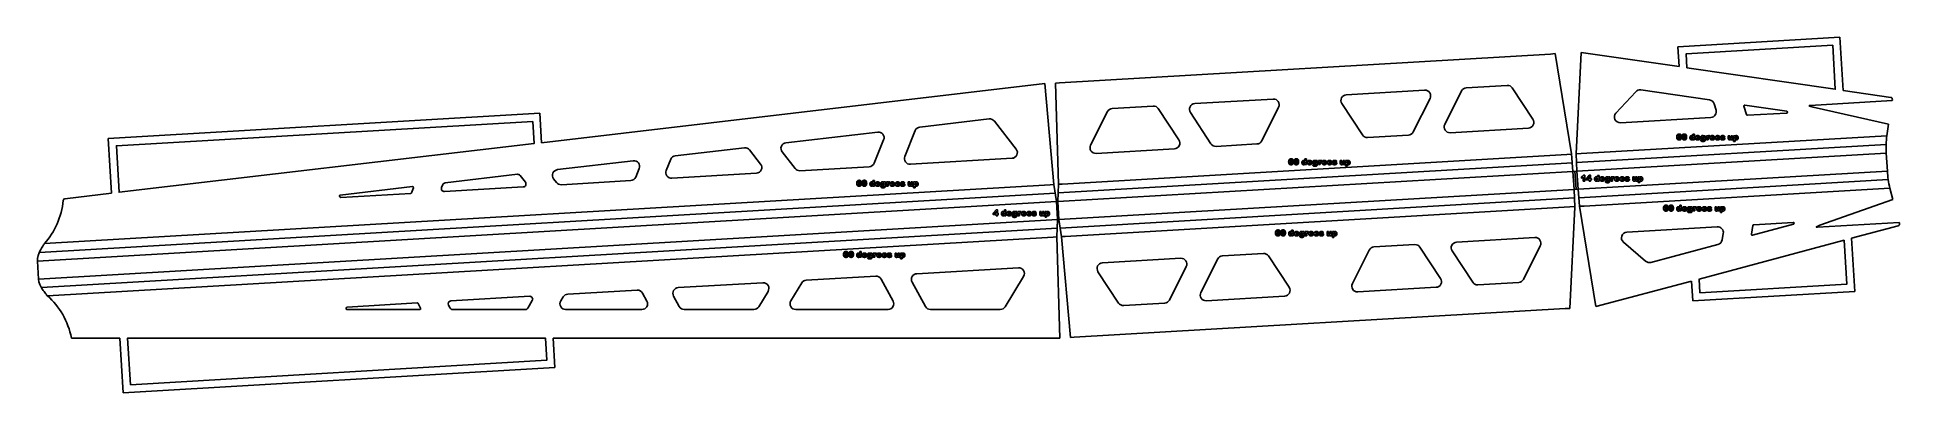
# Model space of a CAD drawing. Header units: millimetres. Extents: x -18 to 961, y -29 to 158.
import ezdxf

# ---------------------------------------------------------------- set-up
doc = ezdxf.new("R2010")
doc.units = ezdxf.units.MM

msp = doc.modelspace()

# ---------------------------------------------------------------- linework, layer by layer
at = {"layer": 'BEND'}
for p, q in [((790.87, 92.17), (953.54, 101.68)), ((518.41, 76.25), (788.61, 92.04)), ((790.01, 87.59), (790.56, 78.14)), ((954.62, 83.2), (791.95, 73.69)), ((-16.91, 44.96), (516.91, 76.16)), ((518.48, 62.24), (517.92, 71.69)), ((789.69, 73.56), (519.49, 57.77)), ((517.99, 57.68), (-15.83, 26.48))]:
    msp.add_line(p, q, dxfattribs=at)
at = {"layer": 'BEND_EXTENT'}
for p, q in [((793.18, 96.84), (953.82, 106.23)), ((520.59, 80.9), (785.78, 96.41)), ((785.78, 96.41), (788.26, 96.55)), ((790.69, 96.69), (793.18, 96.84)), ((953.6, 97.15), (791.06, 87.65)), ((-14.27, 49.64), (514.2, 80.53)), ((514.2, 80.53), (516.2, 80.65)), ((518.59, 80.79), (520.59, 80.9)), ((791.06, 87.65), (791.61, 78.2)), ((791.61, 78.2), (954.15, 87.7)), ((955.43, 78.71), (794.79, 69.33)), ((517.62, 71.67), (-17.9, 40.37)), ((518.17, 62.22), (517.62, 71.67)), ((787.38, 68.89), (522.2, 53.39)), ((787.38, 68.89), (789.87, 69.04)), ((794.79, 69.33), (792.29, 69.18)), ((-17.35, 30.92), (518.17, 62.22)), ((515.81, 53.02), (-12.66, 22.13)), ((517.81, 53.14), (515.81, 53.02)), ((520.19, 53.28), (522.2, 53.39))]:
    msp.add_line(p, q, dxfattribs=at)
msp.add_lwpolyline([(788.95, 87.53), (518.22, 71.7), (518.78, 62.26), (789.51, 78.08)], close=True, dxfattribs=at)
at = {"layer": 'INTERIOR_PROFILES'}
for points in [[(848.77, 141.94), (848.35, 149.22), (925.45, 153.72), (926.8, 130.62)], [(242.34, 113.8), (243.02, 102.1), (24.99, 76.53), (23.56, 101.01)], [(855.68, 23.73), (855.26, 31), (931.44, 51.34), (932.79, 28.24)], [(30.9, -24.48), (29.46, 0), (248.99, 0), (249.68, -11.69)]]:
    msp.add_lwpolyline(points, close=True, dxfattribs=at)
for points in [[(678.32, 106.65), (667.49, 123.12, -0.57735), (669.82, 127.76), (711, 130.17, -0.57735), (713.85, 125.83), (705.01, 108.21, -0.267949), (702.5, 106.56), (681, 105.31, -0.267949)], [(754.39, 132.71, -0.267949), (757.07, 131.36), (767.9, 114.89, -0.57735), (765.57, 110.25), (724.39, 107.84, -0.57735), (721.54, 112.18), (730.38, 129.8, -0.267949), (732.89, 131.45)], [(811.51, 118.1), (821.91, 129.37, -0.247191), (824.54, 130.3), (860.69, 125.06, -0.288925), (863.13, 122.98), (864.14, 119.74, -0.487403), (861.45, 115.85), (813.89, 113.07, -0.674896)], [(579.52, 99.37), (538.34, 96.97, -0.57735), (535.48, 101.31), (544.32, 118.93, -0.267949), (546.83, 120.58), (568.33, 121.83, -0.267949), (571.01, 120.49), (581.85, 104.02, -0.57735)], [(622.91, 101.91), (601.41, 100.65, -0.267949), (598.73, 102), (587.89, 118.47, -0.57735), (590.22, 123.11), (631.4, 125.52, -0.57735), (634.25, 121.18), (625.41, 103.56, -0.267949)], [(901.22, 118.18), (880.64, 116.98, -0.344626), (880.13, 117.33), (878.77, 121.71, -0.55168), (879.32, 122.36), (901.26, 119.17, -0.903572)], [(419.18, 90), (382.72, 87.87, -0.246474), (380.18, 89.02), (373.4, 97.71, -0.584769), (375.42, 102.53), (423.6, 108.18, -0.569979), (426.73, 104.08), (421.79, 91.87, -0.289658)], [(440.79, 91.27, -0.550799), (437.83, 95.39), (443.31, 108.93, -0.273903), (445.74, 110.78), (482.19, 115.06, -0.262013), (484.91, 113.92), (496.37, 99.23, -0.604527), (494.18, 94.39)], [(356.26, 98.83), (362.08, 91.38, -0.604527), (359.89, 86.54), (315.44, 83.94, -0.550799), (312.48, 88.06), (314.83, 93.86, -0.273903), (317.26, 95.71), (353.55, 99.97, -0.262013)], [(296.44, 84.55, -0.289658), (293.83, 82.68), (257.37, 80.55, -0.246474), (254.83, 81.69), (253.32, 83.62, -0.584769), (255.34, 88.45), (295.12, 93.11, -0.569979), (298.25, 89.01)], [(178.7, 76.23, -0.289658), (178.27, 75.92), (141.54, 73.77, -0.246474), (141.12, 73.97), (140.89, 74.26, -0.584769), (141.23, 75.06), (179.23, 79.52, -0.569979), (179.75, 78.83)], [(235.67, 85.41), (238.49, 81.8, -0.604527), (237.39, 79.38), (195.92, 76.95, -0.550799), (194.45, 79.01), (195.09, 80.59, -0.273903), (196.3, 81.52), (234.31, 85.98, -0.262013)], [(904.74, 59.73), (883.31, 54.02, -0.55168), (882.69, 54.59), (883.54, 59.11, -0.344626), (884, 59.51), (904.58, 60.72, -0.903572)], [(717.05, 26.64), (675.87, 24.24, -0.57735), (673.01, 28.58), (681.86, 46.2, -0.267949), (684.36, 47.85), (705.86, 49.1, -0.267949), (708.54, 47.76), (719.38, 31.29, -0.57735)], [(771.79, 48.45), (762.94, 30.83, -0.267949), (760.44, 29.18), (738.94, 27.92, -0.267949), (736.26, 29.27), (725.42, 45.74, -0.57735), (727.75, 50.38), (768.93, 52.79, -0.57735)], [(865.13, 49.16), (829.84, 39.74, -0.247191), (827.11, 40.36), (815.47, 50.34, -0.674896), (817.25, 55.61), (864.8, 58.39, -0.487403), (867.93, 54.85), (867.3, 51.51, -0.288925)], [(550.2, 18.39), (539.36, 34.86, -0.57735), (541.7, 39.51), (582.87, 41.91, -0.57735), (585.73, 37.57), (576.89, 19.95, -0.267949), (574.38, 18.31), (552.88, 17.05, -0.267949)], [(628.95, 43.1), (639.78, 26.64, -0.57735), (637.45, 21.99), (596.27, 19.58, -0.57735), (593.42, 23.93), (602.26, 41.54, -0.267949), (604.76, 43.19), (626.26, 44.45, -0.267949)], [(429.05, 15), (380.53, 15, -0.584769), (377.97, 19.56), (383.69, 28.97, -0.246474), (386.08, 30.41), (422.54, 32.54, -0.289658), (425.35, 30.99), (431.68, 19.44, -0.569979)], [(444.15, 33.8), (497.54, 36.93, -0.604527), (500.28, 32.37), (490.61, 16.44, -0.262013), (488.04, 15), (451.34, 15, -0.273903), (448.71, 16.56), (441.69, 29.37, -0.550799)], [(238.46, 15), (200.19, 15, -0.273903), (198.87, 15.78), (198.06, 17.27, -0.550799), (199.28, 19.49), (240.75, 21.92, -0.604527), (242.12, 19.64), (239.74, 15.72, -0.262013)], [(260.73, 23.08, 0.246474), (258.34, 21.65), (257.07, 19.56, 0.584769), (259.63, 15), (299.68, 15, 0.569979), (302.31, 19.44), (300, 23.66, 0.289658), (297.19, 25.21)], [(318.8, 26.48), (363.25, 29.08, -0.604527), (365.98, 24.52), (361.08, 16.44, -0.262013), (358.51, 15), (321.98, 15, -0.273903), (319.35, 16.56), (316.34, 22.04, -0.550799)], [(144.9, 16.31), (181.62, 18.46, -0.289658), (182.09, 18.2), (183.44, 15.74, -0.569979), (183, 15), (144.74, 15, -0.584769), (144.31, 15.76), (144.5, 16.07, -0.246474)]]:
    msp.add_lwpolyline(points, format="xyb", close=True, dxfattribs=at)
at = {"layer": 'OUTER_PROFILES'}
for p, q in [((929.21, 157.95), (844.12, 152.98)), ((930.84, 130.04), (929.21, 157.95)), ((777.05, 149.06), (519.09, 133.98)), ((779.51, 149.47), (777.05, 149.06)), ((788.24, 96.81), (779.51, 149.47)), ((793.22, 150), (790.69, 96.69)), ((844.73, 142.53), (793.22, 150)), ((844.12, 152.98), (844.73, 142.53)), ((511.49, 133.6), (247, 102.57)), ((516.19, 80.71), (511.49, 133.6)), ((519.09, 133.98), (517.09, 133.92)), ((517.09, 133.92), (518.59, 80.85)), ((955.93, 126.4), (930.84, 130.04)), ((246.1, 118.02), (19.33, 104.77)), ((247, 102.57), (246.1, 118.02)), ((913.61, 122.15), (956.69, 124.67)), ((954.76, 112.28), (915.08, 121.24)), ((956.69, 124.67), (956.78, 125.25)), ((953.82, 106.23), (954.76, 112.28)), ((19.33, 104.77), (21.01, 76.06)), ((788.95, 87.53), (788.24, 96.81)), ((790.69, 96.69), (791.06, 87.65)), ((954.15, 87.7), (953.6, 97.15)), ((517.62, 71.67), (516.19, 80.71)), ((518.59, 80.85), (518.22, 71.7)), ((791.06, 87.65), (788.95, 87.53)), ((957.07, 72.81), (955.43, 78.71)), ((21.01, 76.06), (-3.47, 73.19)), ((518.22, 71.7), (517.62, 71.67)), ((787.34, 15.46), (789.88, 68.77)), ((789.51, 78.08), (791.61, 78.2)), ((789.88, 68.77), (789.51, 78.08)), ((791.61, 78.2), (792.29, 69.18)), ((792.29, 69.18), (801.03, 16.53)), ((918.7, 59.29), (957.07, 72.81)), ((517.81, 53.08), (518.17, 62.22)), ((518.17, 62.22), (518.78, 62.26)), ((518.78, 62.26), (520.2, 53.22)), ((960.43, 60.73), (917.35, 58.21)), ((935.38, 52.39), (959.87, 58.93)), ((960.58, 60.16), (960.43, 60.73)), ((519.3, 0), (517.81, 53.08)), ((520.2, 53.22), (524.9, 0.33)), ((937.02, 24.48), (935.38, 52.39)), ((-17.9, 40.37), (-17.35, 30.92)), ((801.03, 16.53), (851.31, 29.95)), ((851.31, 29.95), (851.92, 19.5)), ((851.92, 19.5), (937.02, 24.48)), ((526.9, 0.5), (784.85, 15.58)), ((784.85, 15.58), (787.34, 15.46)), ((0, 0), (25.46, 0)), ((253, 0), (519.3, 0)), ((524.9, 0.33), (526.9, 0.5)), ((25.46, 0), (27.14, -28.71)), ((253.9, -15.45), (253, 0)), ((27.14, -28.71), (253.9, -15.45))]:
    msp.add_line(p, q, dxfattribs=at)
at = {"layer": 'OUTER_PROFILES', "extrusion": (0, 0, -1)}
msp.add_arc((3.36, 72.2), 1, 6.25073, 83.3097, dxfattribs=at)
at = {"layer": 'OUTER_PROFILES'}
for centre, major_axis, ratio, start_param, end_param in [((917.14, 121.36), (-4.08, 0.64), 0.120961, -0.510641, 1.060155), ((955.78, 125.41), (0.997, -0.145), 0.992657, -0.010132, 1.570796), ((-37.45, 77.76), (2.25, -38.43), 0.866025, 0.700848, 1.378004), ((920.76, 59.42), (-3.98, -1.11), 0.120961, -1.060155, 0.510641), ((959.61, 59.89), (0.973, 0.26), 0.992657, -1.570796, 0.010132), ((-32.4, -8.5), (-2.25, 38.43), 0.866025, 4.884453, 5.582338)]:
    msp.add_ellipse(centre, major_axis=major_axis, ratio=ratio, start_param=start_param, end_param=end_param, dxfattribs=at)
for points in [[(953.6, 97.15), (953.43, 100.16), (953.54, 103.19), (953.82, 106.23)], [(955.43, 78.71), (954.8, 81.7), (954.33, 84.69), (954.15, 87.7)]]:
    msp.add_open_spline(points, degree=3, dxfattribs=at)
for points, knots in [([(-14.27, 49.64), (-14.54, 49.21), (-14.81, 48.77), (-15.08, 48.34), (-15.56, 47.55), (-16, 46.79), (-16.43, 45.96), (-17.27, 44.32), (-18.02, 42.39), (-17.9, 40.37)], [-0.7509184, -0.7509184, -0.7509184, -0.7509184, -0.6342607, -0.6342607, -0.6342607, -0.4217166, -0.4217166, -0.4217166, 0, 0, 0, 0]), ([(-17.35, 30.92), (-17.23, 28.9), (-16.26, 27.07), (-15.23, 25.53), (-14.72, 24.76), (-14.19, 24.06), (-13.62, 23.33), (-13.3, 22.93), (-12.98, 22.53), (-12.66, 22.13)], [0, 0, 0, 0, 0.4217166, 0.4217166, 0.4217166, 0.6342607, 0.6342607, 0.6342607, 0.7509184, 0.7509184, 0.7509184, 0.7509184])]:
    msp.add_open_spline(points, degree=3, knots=knots, dxfattribs=at)
at = {"layer": 'TEXT'}
for p, q in [((845.85, 106.43), (845.02, 106.32)), ((851.95, 106.06), (851.95, 107.1)), ((851.95, 107.1), (852.79, 107.1)), ((852.01, 104.1), (852.01, 104.42)), ((852.79, 104.1), (852.01, 104.1)), ((852.79, 107.1), (852.79, 104.1)), ((854.04, 105.38), (854.86, 105.38)), ((855.71, 104.98), (854.04, 104.98)), ((854.84, 104.74), (855.66, 104.66)), ((855.71, 105.08), (855.71, 104.98)), ((856.16, 104.05), (856.97, 103.96)), ((857.65, 104.17), (857.65, 104.5)), ((857.71, 106.27), (858.49, 106.27)), ((857.71, 105.95), (857.71, 106.27)), ((858.49, 106.27), (858.49, 104.22)), ((858.49, 104.22), (858.49, 104.13)), ((859.08, 106.27), (859.86, 106.27)), ((859.08, 104.1), (859.08, 106.27)), ((859.91, 104.1), (859.08, 104.1)), ((859.86, 106.27), (859.86, 105.92)), ((859.91, 104.83), (859.91, 104.1)), ((860.79, 106.21), (860.53, 105.62)), ((861.74, 105.38), (862.56, 105.38)), ((863.41, 104.98), (861.74, 104.98)), ((862.54, 104.74), (863.36, 104.66)), ((863.41, 105.08), (863.41, 104.98)), ((866.2, 104.98), (864.53, 104.98)), ((864.54, 105.38), (865.36, 105.38)), ((865.34, 104.74), (866.16, 104.66)), ((866.2, 105.08), (866.2, 104.98)), ((866.44, 104.7), (867.27, 104.78)), ((868.68, 105.74), (867.89, 105.66)), ((870.54, 104.89), (870.54, 106.27)), ((870.54, 106.27), (871.37, 106.27)), ((871.37, 106.27), (871.37, 105.08)), ((872, 105.23), (872, 106.27)), ((872, 106.27), (872.83, 106.27)), ((872.06, 104.1), (872.06, 104.45)), ((872.83, 104.1), (872.06, 104.1)), ((872.83, 106.27), (872.83, 104.1)), ((873.34, 103.27), (873.34, 106.27)), ((873.34, 106.27), (874.12, 106.27)), ((874.18, 103.27), (873.34, 103.27)), ((874.12, 106.27), (874.12, 105.95)), ((874.18, 104.31), (874.18, 103.27)), ((641.96, 93.4), (641.13, 93.3)), ((648.06, 93.04), (648.06, 94.08)), ((648.06, 94.08), (648.9, 94.08)), ((648.12, 91.08), (648.12, 91.4)), ((648.9, 91.08), (648.12, 91.08)), ((648.9, 94.08), (648.9, 91.08)), ((650.15, 92.35), (650.97, 92.35)), ((651.82, 91.96), (650.15, 91.96)), ((650.95, 91.71), (651.77, 91.64)), ((651.82, 92.05), (651.82, 91.96)), ((652.27, 91.03), (653.08, 90.93)), ((653.76, 91.15), (653.76, 91.48)), ((653.82, 93.25), (654.6, 93.25)), ((653.82, 92.93), (653.82, 93.25)), ((654.6, 93.25), (654.6, 91.2)), ((654.6, 91.2), (654.6, 91.1)), ((655.19, 93.25), (655.97, 93.25)), ((655.19, 91.08), (655.19, 93.25)), ((656.02, 91.08), (655.19, 91.08)), ((655.97, 93.25), (655.97, 92.89)), ((656.02, 91.8), (656.02, 91.08)), ((656.9, 93.18), (656.64, 92.59)), ((657.85, 92.35), (658.67, 92.35)), ((659.52, 91.96), (657.85, 91.96)), ((658.65, 91.71), (659.47, 91.64)), ((659.52, 92.05), (659.52, 91.96)), ((662.31, 91.96), (660.64, 91.96)), ((660.65, 92.35), (661.47, 92.35)), ((661.45, 91.71), (662.27, 91.64)), ((662.31, 92.05), (662.31, 91.96)), ((662.55, 91.68), (663.38, 91.76)), ((664.79, 92.72), (664, 92.64)), ((666.65, 91.87), (666.65, 93.25)), ((666.65, 93.25), (667.48, 93.25)), ((667.48, 93.25), (667.48, 92.05)), ((668.11, 92.2), (668.11, 93.25)), ((668.11, 93.25), (668.94, 93.25)), ((668.17, 91.08), (668.17, 91.43)), ((668.94, 91.08), (668.17, 91.08)), ((668.94, 93.25), (668.94, 91.08)), ((669.45, 90.25), (669.45, 93.25)), ((669.45, 93.25), (670.23, 93.25)), ((670.29, 90.25), (669.45, 90.25)), ((670.23, 93.25), (670.23, 92.93)), ((670.29, 91.29), (670.29, 90.25)), ((414.98, 82.12), (414.15, 82.01)), ((421.08, 81.75), (421.08, 82.79)), ((421.08, 82.79), (421.92, 82.79)), ((421.14, 79.79), (421.14, 80.11)), ((421.92, 79.79), (421.14, 79.79)), ((421.92, 82.79), (421.92, 79.79)), ((424.84, 80.67), (423.17, 80.67)), ((423.18, 81.07), (424, 81.07)), ((423.98, 80.43), (424.8, 80.35)), ((424.84, 80.77), (424.84, 80.67)), ((425.29, 79.74), (426.1, 79.65)), ((426.78, 79.86), (426.78, 80.19)), ((426.84, 81.96), (427.62, 81.96)), ((426.84, 81.64), (426.84, 81.96)), ((427.62, 81.96), (427.62, 79.91)), ((427.62, 79.91), (427.63, 79.82)), ((428.21, 81.96), (428.99, 81.96)), ((428.21, 79.79), (428.21, 81.96)), ((429.05, 79.79), (428.21, 79.79)), ((428.99, 81.96), (428.99, 81.61)), ((429.05, 80.52), (429.05, 79.79)), ((429.92, 81.9), (429.66, 81.31)), ((430.87, 81.07), (431.7, 81.07)), ((432.54, 80.67), (430.87, 80.67)), ((431.67, 80.43), (432.5, 80.35)), ((432.54, 80.77), (432.54, 80.67)), ((433.67, 81.07), (434.49, 81.07)), ((435.34, 80.67), (433.67, 80.67)), ((434.47, 80.43), (435.29, 80.35)), ((435.34, 80.77), (435.34, 80.67)), ((435.57, 80.4), (436.4, 80.47)), ((437.81, 81.43), (437.02, 81.36)), ((439.67, 80.58), (439.67, 81.96)), ((439.67, 81.96), (440.51, 81.96)), ((440.51, 81.96), (440.51, 80.77)), ((441.14, 80.92), (441.14, 81.96)), ((441.14, 81.96), (441.97, 81.96)), ((441.19, 79.79), (441.19, 80.14)), ((441.97, 79.79), (441.19, 79.79)), ((441.97, 81.96), (441.97, 79.79)), ((442.48, 78.96), (442.48, 81.96)), ((442.48, 81.96), (443.26, 81.96)), ((443.32, 78.96), (442.48, 78.96)), ((443.26, 81.96), (443.26, 81.64)), ((443.32, 80), (443.32, 78.96)), ((793.45, 84.01), (793.45, 84.69)), ((794.33, 82.45), (794.33, 84.45)), ((795.17, 82.45), (794.33, 82.45)), ((794.48, 85.5), (795.17, 85.5)), ((795.17, 85.5), (795.17, 82.45)), ((801.8, 84.41), (801.8, 85.45)), ((801.8, 85.45), (802.64, 85.45)), ((801.86, 82.45), (801.86, 82.77)), ((802.64, 82.45), (801.86, 82.45)), ((802.64, 85.45), (802.64, 82.45)), ((803.89, 83.73), (804.71, 83.73)), ((805.56, 83.33), (803.89, 83.33)), ((804.69, 83.08), (805.51, 83.01)), ((805.56, 83.42), (805.56, 83.33)), ((806.01, 82.4), (806.82, 82.3)), ((807.5, 82.52), (807.5, 82.85)), ((807.56, 84.62), (808.34, 84.62)), ((807.56, 84.3), (807.56, 84.62)), ((808.34, 84.62), (808.34, 82.57)), ((808.34, 82.57), (808.34, 82.47)), ((808.93, 84.62), (809.7, 84.62)), ((808.93, 82.45), (808.93, 84.62)), ((809.76, 82.45), (808.93, 82.45)), ((809.7, 84.62), (809.7, 84.26)), ((809.76, 83.17), (809.76, 82.45)), ((810.64, 84.55), (810.38, 83.96)), ((811.59, 83.73), (812.41, 83.73)), ((813.26, 83.33), (811.59, 83.33)), ((812.39, 83.08), (813.21, 83.01)), ((813.26, 83.42), (813.26, 83.33)), ((816.05, 83.33), (814.38, 83.33)), ((814.39, 83.73), (815.21, 83.73)), ((815.19, 83.08), (816.01, 83.01)), ((816.05, 83.42), (816.05, 83.33)), ((816.29, 83.05), (817.11, 83.13)), ((818.52, 84.09), (817.73, 84.01)), ((820.39, 83.24), (820.39, 84.62)), ((820.39, 84.62), (821.22, 84.62)), ((821.22, 84.62), (821.22, 83.42)), ((821.85, 83.57), (821.85, 84.62)), ((821.85, 84.62), (822.68, 84.62)), ((821.91, 82.45), (821.91, 82.8)), ((822.68, 82.45), (821.91, 82.45)), ((822.68, 84.62), (822.68, 82.45)), ((823.19, 81.62), (823.19, 84.62)), ((823.19, 84.62), (823.97, 84.62)), ((824.03, 81.62), (823.19, 81.62)), ((823.97, 84.62), (823.97, 84.3)), ((824.03, 82.66), (824.03, 81.62)), ((838.9, 69.07), (838.07, 68.97)), ((845.01, 68.7), (845.01, 69.74)), ((845.01, 69.74), (845.85, 69.74)), ((845.85, 69.74), (845.85, 66.74)), ((850.77, 68.92), (851.55, 68.92)), ((850.77, 68.6), (850.77, 68.92)), ((851.55, 68.92), (851.55, 66.86)), ((852.13, 68.92), (852.91, 68.92)), ((852.13, 66.74), (852.13, 68.92)), ((852.91, 68.92), (852.91, 68.56)), ((853.84, 68.85), (853.59, 68.26)), ((863.59, 67.53), (863.59, 68.92)), ((863.59, 68.92), (864.43, 68.92)), ((864.43, 68.92), (864.43, 67.72)), ((865.06, 67.87), (865.06, 68.92)), ((865.06, 68.92), (865.89, 68.92)), ((865.89, 68.92), (865.89, 66.74)), ((866.4, 65.92), (866.4, 68.92)), ((866.4, 68.92), (867.18, 68.92)), ((867.18, 68.92), (867.18, 68.6)), ((490.15, 66.21), (490.15, 67.25)), ((490.15, 67.25), (490.99, 67.25)), ((490.21, 64.25), (490.21, 64.57)), ((490.99, 64.25), (490.21, 64.25)), ((490.99, 67.25), (490.99, 64.25)), ((492.24, 65.53), (493.06, 65.53)), ((493.91, 65.13), (492.24, 65.13)), ((493.04, 64.89), (493.86, 64.82)), ((493.91, 65.23), (493.91, 65.13)), ((494.36, 64.2), (495.17, 64.11)), ((495.85, 64.32), (495.85, 64.65)), ((495.91, 66.43), (496.69, 66.43)), ((495.91, 66.11), (495.91, 66.43)), ((496.69, 66.43), (496.69, 64.37)), ((496.69, 64.37), (496.69, 64.28)), ((497.28, 66.43), (498.06, 66.43)), ((497.28, 64.25), (497.28, 66.43)), ((498.11, 64.25), (497.28, 64.25)), ((498.06, 66.43), (498.06, 66.07)), ((498.11, 64.98), (498.11, 64.25)), ((498.99, 66.36), (498.73, 65.77)), ((499.94, 65.53), (500.76, 65.53)), ((501.61, 65.13), (499.94, 65.13)), ((500.74, 64.89), (501.56, 64.82)), ((501.61, 65.23), (501.61, 65.13)), ((504.4, 65.13), (502.73, 65.13)), ((502.74, 65.53), (503.56, 65.53)), ((503.54, 64.89), (504.36, 64.82)), ((504.4, 65.23), (504.4, 65.13)), ((504.64, 64.86), (505.47, 64.93)), ((506.88, 65.89), (506.09, 65.82)), ((508.74, 65.04), (508.74, 66.43)), ((508.74, 66.43), (509.57, 66.43)), ((509.57, 66.43), (509.57, 65.23)), ((510.2, 65.38), (510.2, 66.43)), ((510.2, 66.43), (511.03, 66.43)), ((510.26, 64.25), (510.26, 64.61)), ((511.03, 64.25), (510.26, 64.25)), ((511.03, 66.43), (511.03, 64.25)), ((511.54, 63.43), (511.54, 66.43)), ((511.54, 66.43), (512.32, 66.43)), ((512.38, 63.43), (511.54, 63.43)), ((512.32, 66.43), (512.32, 66.11)), ((512.38, 64.46), (512.38, 63.43)), ((845.07, 66.74), (845.07, 67.06)), ((845.85, 66.74), (845.07, 66.74)), ((847.1, 68.02), (847.92, 68.02)), ((848.77, 67.62), (847.1, 67.62)), ((847.9, 67.38), (848.72, 67.31)), ((848.77, 67.72), (848.77, 67.62)), ((849.21, 66.69), (850.02, 66.6)), ((850.71, 66.81), (850.71, 67.14)), ((851.55, 66.86), (851.55, 66.77)), ((852.97, 66.74), (852.13, 66.74)), ((852.97, 67.47), (852.97, 66.74)), ((854.8, 68.02), (855.62, 68.02)), ((856.47, 67.62), (854.8, 67.62)), ((855.6, 67.38), (856.42, 67.31)), ((856.47, 67.72), (856.47, 67.62)), ((857.59, 68.02), (858.41, 68.02)), ((859.26, 67.62), (857.59, 67.62)), ((858.39, 67.38), (859.21, 67.31)), ((859.26, 67.72), (859.26, 67.62)), ((859.5, 67.35), (860.32, 67.42)), ((861.73, 68.38), (860.94, 68.31)), ((865.11, 66.74), (865.11, 67.1)), ((865.89, 66.74), (865.11, 66.74)), ((867.24, 65.92), (866.4, 65.92)), ((867.24, 66.95), (867.24, 65.92)), ((635.01, 56.04), (634.18, 55.94)), ((641.12, 55.68), (641.12, 56.72)), ((641.12, 56.72), (641.96, 56.72)), ((641.18, 53.72), (641.18, 54.04)), ((641.96, 53.72), (641.18, 53.72)), ((641.96, 56.72), (641.96, 53.72)), ((643.21, 55), (644.03, 55)), ((644.88, 54.6), (643.21, 54.6)), ((644.01, 54.36), (644.83, 54.28)), ((644.88, 54.69), (644.88, 54.6)), ((645.33, 53.67), (646.13, 53.58)), ((646.82, 53.79), (646.82, 54.12)), ((646.88, 55.89), (647.66, 55.89)), ((646.88, 55.57), (646.88, 55.89)), ((647.66, 55.89), (647.66, 53.84)), ((647.66, 53.84), (647.66, 53.74)), ((648.24, 55.89), (649.02, 55.89)), ((648.24, 53.72), (648.24, 55.89)), ((649.08, 53.72), (648.24, 53.72)), ((649.02, 55.89), (649.02, 55.53)), ((649.08, 54.45), (649.08, 53.72)), ((649.95, 55.83), (649.7, 55.23)), ((650.91, 55), (651.73, 55)), ((652.58, 54.6), (650.91, 54.6)), ((651.71, 54.36), (652.53, 54.28)), ((652.58, 54.69), (652.58, 54.6)), ((653.7, 55), (654.52, 55)), ((655.37, 54.6), (653.7, 54.6)), ((654.5, 54.36), (655.32, 54.28)), ((655.37, 54.69), (655.37, 54.6)), ((655.61, 54.32), (656.43, 54.4)), ((657.84, 55.36), (657.05, 55.28)), ((659.7, 54.51), (659.7, 55.89)), ((659.7, 55.89), (660.54, 55.89)), ((660.54, 55.89), (660.54, 54.7)), ((661.17, 54.84), (661.17, 55.89)), ((661.17, 55.89), (662, 55.89)), ((661.22, 53.72), (661.22, 54.07)), ((662, 53.72), (661.22, 53.72)), ((662, 55.89), (662, 53.72)), ((662.51, 52.89), (662.51, 55.89)), ((662.51, 55.89), (663.29, 55.89)), ((663.35, 52.89), (662.51, 52.89)), ((663.29, 55.89), (663.29, 55.57)), ((663.35, 53.93), (663.35, 52.89)), ((408.04, 44.76), (407.21, 44.66)), ((414.14, 44.39), (414.14, 45.43)), ((414.14, 45.43), (414.98, 45.43)), ((414.2, 42.43), (414.2, 42.75)), ((414.98, 42.43), (414.2, 42.43)), ((414.98, 45.43), (414.98, 42.43)), ((416.23, 43.71), (417.05, 43.71)), ((417.9, 43.31), (416.23, 43.31)), ((417.03, 43.07), (417.85, 43)), ((417.9, 43.41), (417.9, 43.31)), ((418.35, 42.38), (419.16, 42.29)), ((419.84, 42.51), (419.84, 42.83)), ((419.9, 44.61), (420.68, 44.61)), ((419.9, 44.29), (419.9, 44.61)), ((420.68, 44.61), (420.68, 42.55)), ((420.68, 42.55), (420.68, 42.46)), ((421.27, 44.61), (422.05, 44.61)), ((421.27, 42.43), (421.27, 44.61)), ((422.1, 42.43), (421.27, 42.43)), ((422.05, 44.61), (422.05, 44.25)), ((422.1, 43.16), (422.1, 42.43)), ((422.98, 44.54), (422.72, 43.95)), ((423.93, 43.71), (424.75, 43.71)), ((425.6, 43.31), (423.93, 43.31)), ((424.73, 43.07), (425.55, 43)), ((425.6, 43.41), (425.6, 43.31)), ((426.73, 43.71), (427.55, 43.71)), ((428.4, 43.31), (426.73, 43.31)), ((427.53, 43.07), (428.35, 43)), ((428.4, 43.41), (428.4, 43.31)), ((428.63, 43.04), (429.46, 43.12)), ((430.87, 44.07), (430.08, 44)), ((432.73, 43.22), (432.73, 44.61)), ((432.73, 44.61), (433.56, 44.61)), ((433.56, 44.61), (433.56, 43.41)), ((434.19, 43.56), (434.19, 44.61)), ((434.19, 44.61), (435.03, 44.61)), ((434.25, 42.43), (434.25, 42.79)), ((435.03, 42.43), (434.25, 42.43)), ((435.03, 44.61), (435.03, 42.43)), ((435.54, 41.61), (435.54, 44.61)), ((435.54, 44.61), (436.31, 44.61)), ((436.38, 41.61), (435.54, 41.61)), ((436.31, 44.61), (436.31, 44.29)), ((436.38, 42.64), (436.38, 41.61))]:
    msp.add_line(p, q, dxfattribs=at)
for points in [[(797.51, 83.01), (795.99, 83.01), (795.99, 83.69), (797.51, 85.5), (798.24, 85.5), (798.24, 83.65), (798.61, 83.65), (798.61, 83.01), (798.24, 83.01), (798.24, 82.45), (797.51, 82.45)], [(797.51, 83.65), (797.51, 84.6), (796.71, 83.65)], [(485.86, 64.81), (484.34, 64.81), (484.34, 65.5), (485.86, 67.3), (486.59, 67.3), (486.59, 65.46), (486.96, 65.46), (486.96, 64.81), (486.59, 64.81), (486.59, 64.25), (485.86, 64.25)], [(485.86, 65.46), (485.86, 66.4), (485.06, 65.46)]]:
    msp.add_lwpolyline(points, close=True, dxfattribs=at)
for points in [[(843.44, 105.58), (843.44, 106.4), (843.78, 106.77)], [(843.6, 104.69), (843.44, 105.03), (843.44, 105.58)], [(844.03, 104.2), (843.76, 104.36), (843.6, 104.69)], [(843.78, 106.77), (844.12, 107.15), (844.73, 107.15)], [(844.76, 104.05), (844.31, 104.05), (844.03, 104.2)], [(844.4, 106.44), (844.32, 106.29), (844.28, 105.81)], [(844.28, 105.81), (844.43, 105.96), (844.59, 106.03)], [(844.43, 105.46), (844.31, 105.33), (844.31, 105.09)], [(844.31, 105.09), (844.31, 104.85), (844.43, 104.71)], [(844.72, 106.64), (844.52, 106.64), (844.4, 106.44)], [(844.72, 105.59), (844.55, 105.59), (844.43, 105.46)], [(844.43, 104.71), (844.56, 104.57), (844.73, 104.57)], [(844.59, 106.03), (844.75, 106.1), (844.95, 106.1)], [(844.91, 106.57), (844.83, 106.64), (844.72, 106.64)], [(845, 105.45), (844.89, 105.59), (844.72, 105.59)], [(844.73, 107.15), (845.08, 107.15), (845.29, 107.07)], [(844.73, 104.57), (844.9, 104.57), (845.01, 104.69)], [(845.38, 104.18), (845.13, 104.05), (844.76, 104.05)], [(845.02, 106.32), (844.98, 106.5), (844.91, 106.57)], [(844.95, 106.1), (845.35, 106.1), (845.63, 105.82)], [(845.12, 105.07), (845.12, 105.32), (845, 105.45)], [(845.01, 104.69), (845.12, 104.82), (845.12, 105.07)], [(845.29, 107.07), (845.5, 106.99), (845.64, 106.83)], [(845.77, 104.55), (845.63, 104.3), (845.38, 104.18)], [(845.63, 105.82), (845.91, 105.53), (845.91, 105.09)], [(845.64, 106.83), (845.77, 106.67), (845.85, 106.43)], [(845.91, 105.09), (845.91, 104.79), (845.77, 104.55)], [(846.23, 105.61), (846.23, 106.47), (846.54, 106.81)], [(846.29, 104.98), (846.23, 105.27), (846.23, 105.61)], [(846.46, 104.52), (846.35, 104.69), (846.29, 104.98)], [(846.84, 104.17), (846.61, 104.29), (846.46, 104.52)], [(846.54, 106.81), (846.84, 107.15), (847.47, 107.15)], [(847.45, 104.05), (847.07, 104.05), (846.84, 104.17)], [(847.15, 106.39), (847.06, 106.18), (847.06, 105.61)], [(847.06, 105.61), (847.06, 105.04), (847.16, 104.83)], [(847.45, 106.6), (847.24, 106.6), (847.15, 106.39)], [(847.16, 104.83), (847.26, 104.62), (847.45, 104.62)], [(847.75, 106.39), (847.65, 106.6), (847.45, 106.6)], [(847.45, 104.62), (847.58, 104.62), (847.67, 104.71)], [(848.4, 104.43), (848.13, 104.05), (847.45, 104.05)], [(847.47, 107.15), (847.78, 107.15), (847.97, 107.08)], [(847.67, 104.71), (847.76, 104.8), (847.81, 104.99)], [(847.85, 105.59), (847.85, 106.19), (847.75, 106.39)], [(847.81, 104.99), (847.85, 105.18), (847.85, 105.59)], [(847.97, 107.08), (848.17, 107), (848.29, 106.88)], [(848.29, 106.88), (848.41, 106.76), (848.48, 106.63)], [(848.68, 105.62), (848.68, 104.81), (848.4, 104.43)], [(848.48, 106.63), (848.55, 106.5), (848.6, 106.32)], [(848.6, 106.32), (848.68, 105.99), (848.68, 105.62)], [(850.4, 105.21), (850.4, 105.75), (850.66, 106.04)], [(850.63, 104.39), (850.4, 104.73), (850.4, 105.21)], [(851.31, 104.05), (850.87, 104.05), (850.63, 104.39)], [(850.66, 106.04), (850.91, 106.32), (851.31, 106.32)], [(851.33, 105.58), (851.23, 105.46), (851.23, 105.18)], [(851.23, 105.18), (851.23, 104.91), (851.33, 104.79)], [(851.31, 106.32), (851.51, 106.32), (851.67, 106.26)], [(851.71, 104.15), (851.53, 104.05), (851.31, 104.05)], [(851.57, 105.7), (851.43, 105.7), (851.33, 105.58)], [(851.33, 104.79), (851.43, 104.66), (851.58, 104.66)], [(851.85, 105.58), (851.74, 105.7), (851.57, 105.7)], [(851.58, 104.66), (851.74, 104.66), (851.85, 104.79)], [(851.67, 106.26), (851.83, 106.19), (851.95, 106.06)], [(852.01, 104.42), (851.85, 104.22), (851.71, 104.15)], [(851.95, 105.19), (851.95, 105.45), (851.85, 105.58)], [(851.85, 104.79), (851.95, 104.91), (851.95, 105.19)], [(853.19, 105.18), (853.19, 105.69), (853.52, 106.01)], [(853.36, 104.56), (853.19, 104.83), (853.19, 105.18)], [(853.77, 104.17), (853.52, 104.3), (853.36, 104.56)], [(853.52, 106.01), (853.85, 106.32), (854.42, 106.32)], [(854.44, 104.05), (854.01, 104.05), (853.77, 104.17)], [(854.14, 105.67), (854.06, 105.57), (854.04, 105.38)], [(854.04, 104.98), (854.06, 104.78), (854.15, 104.68)], [(854.45, 105.83), (854.26, 105.83), (854.14, 105.67)], [(854.15, 104.68), (854.27, 104.54), (854.46, 104.54)], [(854.42, 106.32), (854.89, 106.32), (855.16, 106.18)], [(855.21, 104.19), (854.94, 104.05), (854.44, 104.05)], [(854.73, 105.73), (854.63, 105.83), (854.45, 105.83)], [(854.46, 104.54), (854.59, 104.54), (854.7, 104.6)], [(854.7, 104.6), (854.76, 104.64), (854.84, 104.74)], [(854.86, 105.38), (854.84, 105.62), (854.73, 105.73)], [(855.16, 106.18), (855.43, 106.04), (855.57, 105.77)], [(855.66, 104.66), (855.47, 104.34), (855.21, 104.19)], [(855.57, 105.77), (855.71, 105.51), (855.71, 105.08)], [(856.09, 105.28), (856.09, 105.79), (856.34, 106.06)], [(856.28, 104.57), (856.09, 104.84), (856.09, 105.28)], [(856.15, 103.94), (856.15, 103.98), (856.16, 104.05)], [(856.4, 103.42), (856.15, 103.61), (856.15, 103.94)], [(856.99, 104.19), (856.55, 104.19), (856.28, 104.57)], [(856.34, 106.06), (856.59, 106.32), (856.98, 106.32)], [(857.3, 103.22), (856.64, 103.22), (856.4, 103.42)], [(857.02, 105.6), (856.92, 105.49), (856.92, 105.22)], [(856.92, 105.22), (856.92, 104.99), (857.03, 104.87)], [(856.97, 103.96), (857, 103.85), (857.06, 103.8)], [(856.98, 106.32), (857.24, 106.32), (857.4, 106.24)], [(857.4, 104.29), (857.21, 104.19), (856.99, 104.19)], [(857.27, 105.72), (857.12, 105.72), (857.02, 105.6)], [(857.03, 104.87), (857.13, 104.76), (857.29, 104.76)], [(857.06, 103.8), (857.15, 103.74), (857.29, 103.74)], [(857.54, 105.59), (857.43, 105.72), (857.27, 105.72)], [(857.29, 104.76), (857.44, 104.76), (857.55, 104.88)], [(857.29, 103.74), (857.47, 103.74), (857.56, 103.84)], [(857.81, 103.27), (857.58, 103.22), (857.3, 103.22)], [(857.4, 106.24), (857.57, 106.15), (857.71, 105.95)], [(857.65, 104.5), (857.53, 104.36), (857.4, 104.29)], [(857.66, 105.23), (857.66, 105.47), (857.54, 105.59)], [(857.55, 104.88), (857.66, 104.99), (857.66, 105.23)], [(857.56, 103.84), (857.65, 103.93), (857.65, 104.17)], [(858.17, 103.44), (858.03, 103.32), (857.81, 103.27)], [(858.4, 103.74), (858.32, 103.55), (858.17, 103.44)], [(858.49, 104.13), (858.49, 103.92), (858.4, 103.74)], [(859.86, 105.92), (859.97, 106.15), (860.09, 106.24)], [(860.04, 105.54), (859.91, 105.35), (859.91, 104.83)], [(860.3, 105.68), (860.13, 105.68), (860.04, 105.54)], [(860.09, 106.24), (860.21, 106.32), (860.38, 106.32)], [(860.53, 105.62), (860.38, 105.68), (860.3, 105.68)], [(860.38, 106.32), (860.57, 106.32), (860.79, 106.21)], [(860.89, 105.18), (860.89, 105.69), (861.22, 106.01)], [(861.05, 104.56), (860.89, 104.83), (860.89, 105.18)], [(861.46, 104.17), (861.22, 104.3), (861.05, 104.56)], [(861.22, 106.01), (861.54, 106.32), (862.12, 106.32)], [(862.14, 104.05), (861.71, 104.05), (861.46, 104.17)], [(861.84, 105.67), (861.76, 105.57), (861.74, 105.38)], [(861.74, 104.98), (861.76, 104.78), (861.85, 104.68)], [(862.15, 105.83), (861.95, 105.83), (861.84, 105.67)], [(861.85, 104.68), (861.97, 104.54), (862.16, 104.54)], [(862.12, 106.32), (862.59, 106.32), (862.86, 106.18)], [(862.91, 104.19), (862.64, 104.05), (862.14, 104.05)], [(862.43, 105.73), (862.33, 105.83), (862.15, 105.83)], [(862.16, 104.54), (862.28, 104.54), (862.39, 104.6)], [(862.39, 104.6), (862.46, 104.64), (862.54, 104.74)], [(862.56, 105.38), (862.54, 105.62), (862.43, 105.73)], [(862.86, 106.18), (863.13, 106.04), (863.27, 105.77)], [(863.36, 104.66), (863.17, 104.34), (862.91, 104.19)], [(863.27, 105.77), (863.41, 105.51), (863.41, 105.08)], [(863.69, 105.18), (863.69, 105.69), (864.01, 106.01)], [(863.85, 104.56), (863.69, 104.83), (863.69, 105.18)], [(864.26, 104.17), (864.01, 104.3), (863.85, 104.56)], [(864.01, 106.01), (864.34, 106.32), (864.91, 106.32)], [(864.94, 104.05), (864.51, 104.05), (864.26, 104.17)], [(864.53, 104.98), (864.56, 104.78), (864.64, 104.68)], [(864.63, 105.67), (864.56, 105.57), (864.54, 105.38)], [(864.95, 105.83), (864.75, 105.83), (864.63, 105.67)], [(864.64, 104.68), (864.76, 104.54), (864.96, 104.54)], [(864.91, 106.32), (865.38, 106.32), (865.65, 106.18)], [(865.7, 104.19), (865.44, 104.05), (864.94, 104.05)], [(865.23, 105.73), (865.12, 105.83), (864.95, 105.83)], [(864.96, 104.54), (865.08, 104.54), (865.19, 104.6)], [(865.19, 104.6), (865.26, 104.64), (865.34, 104.74)], [(865.36, 105.38), (865.33, 105.62), (865.23, 105.73)], [(865.65, 106.18), (865.92, 106.04), (866.06, 105.77)], [(866.16, 104.66), (865.97, 104.34), (865.7, 104.19)], [(866.06, 105.77), (866.2, 105.51), (866.2, 105.08)], [(866.76, 104.22), (866.51, 104.39), (866.44, 104.7)], [(866.53, 105.64), (866.53, 105.86), (866.66, 106.01)], [(866.65, 105.3), (866.53, 105.45), (866.53, 105.64)], [(866.93, 105.08), (866.76, 105.14), (866.65, 105.3)], [(866.66, 106.01), (866.78, 106.17), (867, 106.25)], [(867.61, 104.05), (867.02, 104.05), (866.76, 104.22)], [(867.53, 104.94), (867.1, 105.01), (866.93, 105.08)], [(867, 106.25), (867.22, 106.32), (867.59, 106.32)], [(867.27, 104.78), (867.32, 104.64), (867.41, 104.57)], [(867.34, 105.83), (867.28, 105.78), (867.28, 105.71)], [(867.28, 105.71), (867.28, 105.63), (867.36, 105.59)], [(867.55, 105.88), (867.4, 105.88), (867.34, 105.83)], [(867.36, 105.59), (867.44, 105.55), (867.71, 105.52)], [(867.41, 104.57), (867.5, 104.51), (867.65, 104.51)], [(867.89, 104.85), (867.82, 104.89), (867.53, 104.94)], [(867.78, 105.82), (867.68, 105.88), (867.55, 105.88)], [(867.59, 106.32), (867.98, 106.32), (868.16, 106.26)], [(868.28, 104.16), (868.03, 104.05), (867.61, 104.05)], [(867.65, 104.51), (867.82, 104.51), (867.91, 104.58)], [(867.71, 105.52), (868.13, 105.47), (868.33, 105.39)], [(867.89, 105.66), (867.85, 105.77), (867.78, 105.82)], [(867.99, 104.71), (867.99, 104.8), (867.89, 104.85)], [(867.91, 104.58), (867.99, 104.63), (867.99, 104.71)], [(868.16, 106.26), (868.35, 106.2), (868.47, 106.08)], [(868.64, 104.44), (868.52, 104.26), (868.28, 104.16)], [(868.33, 105.39), (868.53, 105.3), (868.64, 105.15)], [(868.47, 106.08), (868.59, 105.96), (868.68, 105.74)], [(868.64, 105.15), (868.75, 104.99), (868.75, 104.81)], [(868.75, 104.81), (868.75, 104.62), (868.64, 104.44)], [(870.73, 104.26), (870.54, 104.46), (870.54, 104.89)], [(871.27, 104.05), (870.93, 104.05), (870.73, 104.26)], [(871.7, 104.14), (871.53, 104.05), (871.27, 104.05)], [(871.37, 105.08), (871.37, 104.87), (871.45, 104.79)], [(871.45, 104.79), (871.52, 104.7), (871.66, 104.7)], [(871.66, 104.7), (871.81, 104.7), (871.91, 104.82)], [(872.06, 104.45), (871.88, 104.24), (871.7, 104.14)], [(871.91, 104.82), (872, 104.93), (872, 105.23)], [(874.12, 105.95), (874.28, 106.16), (874.42, 106.23)], [(874.28, 105.59), (874.18, 105.46), (874.18, 105.18)], [(874.18, 105.18), (874.18, 104.92), (874.29, 104.8)], [(874.47, 104.12), (874.31, 104.18), (874.18, 104.31)], [(874.55, 105.71), (874.39, 105.71), (874.28, 105.59)], [(874.29, 104.8), (874.39, 104.67), (874.56, 104.67)], [(874.42, 106.23), (874.6, 106.32), (874.82, 106.32)], [(874.82, 104.05), (874.63, 104.05), (874.47, 104.12)], [(874.8, 105.59), (874.7, 105.71), (874.55, 105.71)], [(874.56, 104.67), (874.71, 104.67), (874.8, 104.79)], [(874.9, 105.2), (874.9, 105.46), (874.8, 105.59)], [(874.8, 104.79), (874.9, 104.91), (874.9, 105.2)], [(874.82, 106.32), (875.26, 106.32), (875.5, 105.99)], [(875.48, 104.34), (875.22, 104.05), (874.82, 104.05)], [(875.74, 105.17), (875.74, 104.62), (875.48, 104.34)], [(875.5, 105.99), (875.74, 105.66), (875.74, 105.17)], [(639.55, 92.56), (639.55, 93.37), (639.89, 93.75)], [(639.71, 91.67), (639.55, 92), (639.55, 92.56)], [(640.14, 91.18), (639.87, 91.33), (639.71, 91.67)], [(639.89, 93.75), (640.23, 94.13), (640.84, 94.13)], [(640.87, 91.02), (640.42, 91.02), (640.14, 91.18)], [(640.51, 93.41), (640.43, 93.26), (640.39, 92.78)], [(640.39, 92.78), (640.54, 92.93), (640.7, 93)], [(640.54, 92.43), (640.42, 92.3), (640.42, 92.06)], [(640.42, 92.06), (640.42, 91.82), (640.54, 91.68)], [(640.83, 93.61), (640.63, 93.61), (640.51, 93.41)], [(640.83, 92.56), (640.66, 92.56), (640.54, 92.43)], [(640.54, 91.68), (640.67, 91.54), (640.84, 91.54)], [(640.7, 93), (640.86, 93.08), (641.06, 93.08)], [(641.02, 93.54), (640.94, 93.61), (640.83, 93.61)], [(641.11, 92.43), (641, 92.56), (640.83, 92.56)], [(640.84, 94.13), (641.19, 94.13), (641.4, 94.04)], [(640.84, 91.54), (641.01, 91.54), (641.12, 91.67)], [(641.49, 91.15), (641.24, 91.02), (640.87, 91.02)], [(641.13, 93.3), (641.09, 93.47), (641.02, 93.54)], [(641.06, 93.08), (641.46, 93.08), (641.74, 92.79)], [(641.23, 92.04), (641.23, 92.29), (641.11, 92.43)], [(641.12, 91.67), (641.23, 91.79), (641.23, 92.04)], [(641.4, 94.04), (641.61, 93.96), (641.75, 93.8)], [(641.88, 91.52), (641.74, 91.28), (641.49, 91.15)], [(641.74, 92.79), (642.02, 92.5), (642.02, 92.06)], [(641.75, 93.8), (641.88, 93.64), (641.96, 93.4)], [(642.02, 92.06), (642.02, 91.77), (641.88, 91.52)], [(642.34, 92.59), (642.34, 93.44), (642.65, 93.78)], [(642.4, 91.95), (642.34, 92.24), (642.34, 92.59)], [(642.57, 91.5), (642.46, 91.66), (642.4, 91.95)], [(642.95, 91.14), (642.72, 91.27), (642.57, 91.5)], [(642.65, 93.78), (642.95, 94.13), (643.58, 94.13)], [(643.56, 91.02), (643.18, 91.02), (642.95, 91.14)], [(643.26, 93.36), (643.17, 93.15), (643.17, 92.59)], [(643.17, 92.59), (643.17, 92.01), (643.27, 91.8)], [(643.56, 93.57), (643.35, 93.57), (643.26, 93.36)], [(643.27, 91.8), (643.37, 91.59), (643.56, 91.59)], [(643.86, 93.37), (643.76, 93.57), (643.56, 93.57)], [(643.56, 91.59), (643.69, 91.59), (643.78, 91.68)], [(644.51, 91.4), (644.24, 91.02), (643.56, 91.02)], [(643.58, 94.13), (643.89, 94.13), (644.08, 94.05)], [(643.78, 91.68), (643.87, 91.77), (643.92, 91.96)], [(643.96, 92.56), (643.96, 93.16), (643.86, 93.37)], [(643.92, 91.96), (643.96, 92.16), (643.96, 92.56)], [(644.08, 94.05), (644.28, 93.98), (644.4, 93.86)], [(644.4, 93.86), (644.52, 93.74), (644.59, 93.61)], [(644.79, 92.6), (644.79, 91.78), (644.51, 91.4)], [(644.59, 93.61), (644.66, 93.47), (644.71, 93.3)], [(644.71, 93.3), (644.79, 92.96), (644.79, 92.6)], [(646.51, 92.18), (646.51, 92.72), (646.77, 93.01)], [(646.74, 91.36), (646.51, 91.7), (646.51, 92.18)], [(647.42, 91.03), (646.98, 91.03), (646.74, 91.36)], [(646.77, 93.01), (647.02, 93.3), (647.42, 93.3)], [(647.44, 92.55), (647.34, 92.43), (647.34, 92.15)], [(647.34, 92.15), (647.34, 91.88), (647.44, 91.76)], [(647.42, 93.3), (647.62, 93.3), (647.78, 93.23)], [(647.82, 91.12), (647.64, 91.03), (647.42, 91.03)], [(647.68, 92.68), (647.54, 92.68), (647.44, 92.55)], [(647.44, 91.76), (647.54, 91.64), (647.69, 91.64)], [(647.96, 92.55), (647.85, 92.68), (647.68, 92.68)], [(647.69, 91.64), (647.85, 91.64), (647.96, 91.76)], [(647.78, 93.23), (647.94, 93.17), (648.06, 93.04)], [(648.12, 91.4), (647.96, 91.19), (647.82, 91.12)], [(648.06, 92.17), (648.06, 92.42), (647.96, 92.55)], [(647.96, 91.76), (648.06, 91.89), (648.06, 92.17)], [(649.3, 92.16), (649.3, 92.67), (649.63, 92.98)], [(649.47, 91.53), (649.3, 91.8), (649.3, 92.16)], [(649.88, 91.15), (649.63, 91.27), (649.47, 91.53)], [(649.63, 92.98), (649.96, 93.3), (650.53, 93.3)], [(650.55, 91.03), (650.12, 91.03), (649.88, 91.15)], [(650.25, 92.65), (650.17, 92.55), (650.15, 92.35)], [(650.15, 91.96), (650.17, 91.75), (650.26, 91.66)], [(650.57, 92.8), (650.37, 92.8), (650.25, 92.65)], [(650.26, 91.66), (650.38, 91.52), (650.57, 91.52)], [(650.53, 93.3), (651, 93.3), (651.27, 93.16)], [(651.32, 91.17), (651.05, 91.03), (650.55, 91.03)], [(650.84, 92.7), (650.74, 92.8), (650.57, 92.8)], [(650.57, 91.52), (650.7, 91.52), (650.81, 91.58)], [(650.81, 91.58), (650.87, 91.62), (650.95, 91.71)], [(650.97, 92.35), (650.95, 92.6), (650.84, 92.7)], [(651.27, 93.16), (651.54, 93.02), (651.68, 92.75)], [(651.77, 91.64), (651.58, 91.31), (651.32, 91.17)], [(651.68, 92.75), (651.82, 92.48), (651.82, 92.05)], [(652.2, 92.26), (652.2, 92.77), (652.45, 93.03)], [(652.39, 91.54), (652.2, 91.81), (652.2, 92.26)], [(652.26, 90.92), (652.26, 90.96), (652.27, 91.03)], [(652.51, 90.39), (652.26, 90.59), (652.26, 90.92)], [(653.1, 91.16), (652.66, 91.16), (652.39, 91.54)], [(652.45, 93.03), (652.7, 93.3), (653.09, 93.3)], [(653.41, 90.19), (652.75, 90.19), (652.51, 90.39)], [(653.13, 92.58), (653.04, 92.46), (653.04, 92.19)], [(653.04, 92.19), (653.04, 91.96), (653.14, 91.85)], [(653.08, 90.93), (653.11, 90.82), (653.17, 90.78)], [(653.09, 93.3), (653.35, 93.3), (653.51, 93.21)], [(653.51, 91.27), (653.32, 91.16), (653.1, 91.16)], [(653.38, 92.69), (653.23, 92.69), (653.13, 92.58)], [(653.14, 91.85), (653.24, 91.73), (653.4, 91.73)], [(653.17, 90.78), (653.26, 90.72), (653.4, 90.72)], [(653.66, 92.57), (653.54, 92.69), (653.38, 92.69)], [(653.4, 91.73), (653.55, 91.73), (653.66, 91.85)], [(653.4, 90.72), (653.58, 90.72), (653.67, 90.81)], [(653.92, 90.24), (653.69, 90.19), (653.41, 90.19)], [(653.51, 93.21), (653.68, 93.13), (653.82, 92.93)], [(653.76, 91.48), (653.64, 91.33), (653.51, 91.27)], [(653.77, 92.2), (653.77, 92.44), (653.66, 92.57)], [(653.66, 91.85), (653.77, 91.97), (653.77, 92.2)], [(653.67, 90.81), (653.76, 90.91), (653.76, 91.15)], [(654.28, 90.41), (654.14, 90.3), (653.92, 90.24)], [(654.51, 90.71), (654.43, 90.52), (654.28, 90.41)], [(654.6, 91.1), (654.6, 90.9), (654.51, 90.71)], [(655.97, 92.89), (656.08, 93.12), (656.2, 93.21)], [(656.15, 92.52), (656.02, 92.33), (656.02, 91.8)], [(656.41, 92.65), (656.24, 92.65), (656.15, 92.52)], [(656.2, 93.21), (656.32, 93.3), (656.49, 93.3)], [(656.64, 92.59), (656.49, 92.65), (656.41, 92.65)], [(656.49, 93.3), (656.68, 93.3), (656.9, 93.18)], [(657, 92.16), (657, 92.67), (657.33, 92.98)], [(657.16, 91.53), (657, 91.8), (657, 92.16)], [(657.57, 91.15), (657.33, 91.27), (657.16, 91.53)], [(657.33, 92.98), (657.65, 93.3), (658.23, 93.3)], [(658.25, 91.03), (657.82, 91.03), (657.57, 91.15)], [(657.95, 92.65), (657.87, 92.55), (657.85, 92.35)], [(657.85, 91.96), (657.87, 91.75), (657.96, 91.66)], [(658.26, 92.8), (658.07, 92.8), (657.95, 92.65)], [(657.96, 91.66), (658.08, 91.52), (658.27, 91.52)], [(658.23, 93.3), (658.7, 93.3), (658.97, 93.16)], [(659.02, 91.17), (658.75, 91.03), (658.25, 91.03)], [(658.54, 92.7), (658.44, 92.8), (658.26, 92.8)], [(658.27, 91.52), (658.39, 91.52), (658.51, 91.58)], [(658.51, 91.58), (658.57, 91.62), (658.65, 91.71)], [(658.67, 92.35), (658.65, 92.6), (658.54, 92.7)], [(658.97, 93.16), (659.24, 93.02), (659.38, 92.75)], [(659.47, 91.64), (659.28, 91.31), (659.02, 91.17)], [(659.38, 92.75), (659.52, 92.48), (659.52, 92.05)], [(659.8, 92.16), (659.8, 92.67), (660.12, 92.98)], [(659.96, 91.53), (659.8, 91.8), (659.8, 92.16)], [(660.37, 91.15), (660.12, 91.27), (659.96, 91.53)], [(660.12, 92.98), (660.45, 93.3), (661.02, 93.3)], [(661.05, 91.03), (660.62, 91.03), (660.37, 91.15)], [(660.64, 91.96), (660.67, 91.75), (660.75, 91.66)], [(660.74, 92.65), (660.67, 92.55), (660.65, 92.35)], [(661.06, 92.8), (660.86, 92.8), (660.74, 92.65)], [(660.75, 91.66), (660.87, 91.52), (661.07, 91.52)], [(661.02, 93.3), (661.49, 93.3), (661.76, 93.16)], [(661.81, 91.17), (661.55, 91.03), (661.05, 91.03)], [(661.34, 92.7), (661.23, 92.8), (661.06, 92.8)], [(661.07, 91.52), (661.19, 91.52), (661.3, 91.58)], [(661.3, 91.58), (661.37, 91.62), (661.45, 91.71)], [(661.47, 92.35), (661.44, 92.6), (661.34, 92.7)], [(661.76, 93.16), (662.03, 93.02), (662.17, 92.75)], [(662.27, 91.64), (662.08, 91.31), (661.81, 91.17)], [(662.17, 92.75), (662.31, 92.48), (662.31, 92.05)], [(662.87, 91.2), (662.62, 91.37), (662.55, 91.68)], [(662.64, 92.62), (662.64, 92.83), (662.77, 92.99)], [(662.76, 92.27), (662.64, 92.42), (662.64, 92.62)], [(663.04, 92.05), (662.87, 92.12), (662.76, 92.27)], [(662.77, 92.99), (662.89, 93.14), (663.11, 93.22)], [(663.72, 91.03), (663.13, 91.03), (662.87, 91.2)], [(663.64, 91.91), (663.21, 91.99), (663.04, 92.05)], [(663.11, 93.22), (663.33, 93.3), (663.7, 93.3)], [(663.38, 91.76), (663.43, 91.61), (663.52, 91.55)], [(663.45, 92.81), (663.39, 92.76), (663.39, 92.69)], [(663.39, 92.69), (663.39, 92.61), (663.47, 92.57)], [(663.66, 92.86), (663.51, 92.86), (663.45, 92.81)], [(663.47, 92.57), (663.55, 92.52), (663.82, 92.49)], [(663.52, 91.55), (663.61, 91.48), (663.76, 91.48)], [(664, 91.83), (663.93, 91.86), (663.64, 91.91)], [(663.89, 92.79), (663.79, 92.86), (663.66, 92.86)], [(663.7, 93.3), (664.09, 93.3), (664.27, 93.24)], [(664.39, 91.13), (664.14, 91.03), (663.72, 91.03)], [(663.76, 91.48), (663.93, 91.48), (664.02, 91.55)], [(663.82, 92.49), (664.24, 92.44), (664.44, 92.36)], [(664, 92.64), (663.96, 92.74), (663.89, 92.79)], [(664.1, 91.69), (664.1, 91.78), (664, 91.83)], [(664.02, 91.55), (664.1, 91.61), (664.1, 91.69)], [(664.27, 93.24), (664.46, 93.18), (664.58, 93.05)], [(664.75, 91.41), (664.63, 91.24), (664.39, 91.13)], [(664.44, 92.36), (664.64, 92.28), (664.75, 92.12)], [(664.58, 93.05), (664.7, 92.93), (664.79, 92.72)], [(664.75, 92.12), (664.86, 91.97), (664.86, 91.78)], [(664.86, 91.78), (664.86, 91.59), (664.75, 91.41)], [(666.84, 91.23), (666.65, 91.44), (666.65, 91.87)], [(667.38, 91.03), (667.04, 91.03), (666.84, 91.23)], [(667.82, 91.12), (667.64, 91.03), (667.38, 91.03)], [(667.48, 92.05), (667.48, 91.85), (667.56, 91.76)], [(667.56, 91.76), (667.63, 91.68), (667.77, 91.68)], [(667.77, 91.68), (667.92, 91.68), (668.02, 91.79)], [(668.17, 91.43), (667.99, 91.21), (667.82, 91.12)], [(668.02, 91.79), (668.11, 91.91), (668.11, 92.2)], [(670.23, 92.93), (670.39, 93.13), (670.53, 93.2)], [(670.39, 92.56), (670.29, 92.44), (670.29, 92.16)], [(670.29, 92.16), (670.29, 91.9), (670.4, 91.77)], [(670.58, 91.09), (670.42, 91.16), (670.29, 91.29)], [(670.66, 92.69), (670.5, 92.69), (670.39, 92.56)], [(670.4, 91.77), (670.51, 91.65), (670.67, 91.65)], [(670.53, 93.2), (670.71, 93.3), (670.93, 93.3)], [(670.93, 91.03), (670.74, 91.03), (670.58, 91.09)], [(670.91, 92.56), (670.81, 92.69), (670.66, 92.69)], [(670.67, 91.65), (670.82, 91.65), (670.91, 91.77)], [(671.01, 92.17), (671.01, 92.44), (670.91, 92.56)], [(670.91, 91.77), (671.01, 91.89), (671.01, 92.17)], [(670.93, 93.3), (671.37, 93.3), (671.61, 92.96)], [(671.59, 91.31), (671.33, 91.03), (670.93, 91.03)], [(671.85, 92.14), (671.85, 91.6), (671.59, 91.31)], [(671.61, 92.96), (671.85, 92.63), (671.85, 92.14)], [(412.57, 81.28), (412.57, 82.09), (412.91, 82.47)], [(412.73, 80.38), (412.57, 80.72), (412.57, 81.28)], [(413.17, 79.89), (412.9, 80.05), (412.73, 80.38)], [(412.91, 82.47), (413.26, 82.84), (413.86, 82.84)], [(413.89, 79.74), (413.44, 79.74), (413.17, 79.89)], [(413.54, 82.13), (413.46, 81.98), (413.42, 81.5)], [(413.42, 81.5), (413.57, 81.65), (413.72, 81.72)], [(413.56, 81.15), (413.45, 81.02), (413.45, 80.78)], [(413.45, 80.78), (413.45, 80.54), (413.57, 80.4)], [(413.85, 82.33), (413.65, 82.33), (413.54, 82.13)], [(413.86, 81.28), (413.68, 81.28), (413.56, 81.15)], [(413.57, 80.4), (413.69, 80.26), (413.87, 80.26)], [(413.72, 81.72), (413.88, 81.79), (414.09, 81.79)], [(414.04, 82.26), (413.97, 82.33), (413.85, 82.33)], [(413.86, 82.84), (414.22, 82.84), (414.43, 82.76)], [(414.14, 81.14), (414.02, 81.28), (413.86, 81.28)], [(413.87, 80.26), (414.03, 80.26), (414.14, 80.39)], [(414.52, 79.87), (414.27, 79.74), (413.89, 79.74)], [(414.15, 82.01), (414.12, 82.19), (414.04, 82.26)], [(414.09, 81.79), (414.49, 81.79), (414.77, 81.51)], [(414.25, 80.76), (414.25, 81.01), (414.14, 81.14)], [(414.14, 80.39), (414.25, 80.51), (414.25, 80.76)], [(414.43, 82.76), (414.63, 82.68), (414.77, 82.52)], [(414.9, 80.24), (414.76, 79.99), (414.52, 79.87)], [(414.77, 82.52), (414.91, 82.36), (414.98, 82.12)], [(414.77, 81.51), (415.04, 81.22), (415.04, 80.78)], [(415.04, 80.78), (415.04, 80.48), (414.9, 80.24)], [(415.36, 81.3), (415.36, 82.16), (415.67, 82.5)], [(415.42, 80.67), (415.36, 80.96), (415.36, 81.3)], [(415.59, 80.22), (415.48, 80.38), (415.42, 80.67)], [(415.98, 79.86), (415.74, 79.98), (415.59, 80.22)], [(415.67, 82.5), (415.98, 82.84), (416.61, 82.84)], [(416.59, 79.74), (416.21, 79.74), (415.98, 79.86)], [(416.28, 82.08), (416.19, 81.87), (416.19, 81.3)], [(416.19, 81.3), (416.19, 80.73), (416.29, 80.52)], [(416.58, 82.29), (416.37, 82.29), (416.28, 82.08)], [(416.29, 80.52), (416.39, 80.31), (416.58, 80.31)], [(416.88, 82.08), (416.78, 82.29), (416.58, 82.29)], [(416.58, 80.31), (416.71, 80.31), (416.8, 80.4)], [(417.54, 80.12), (417.26, 79.74), (416.59, 79.74)], [(416.61, 82.84), (416.91, 82.84), (417.11, 82.77)], [(416.8, 80.4), (416.9, 80.49), (416.94, 80.68)], [(416.99, 81.28), (416.99, 81.88), (416.88, 82.08)], [(416.94, 80.68), (416.99, 80.87), (416.99, 81.28)], [(417.11, 82.77), (417.3, 82.69), (417.42, 82.57)], [(417.42, 82.57), (417.55, 82.45), (417.62, 82.32)], [(417.81, 81.31), (417.81, 80.5), (417.54, 80.12)], [(417.62, 82.32), (417.69, 82.19), (417.73, 82.01)], [(417.73, 82.01), (417.81, 81.68), (417.81, 81.31)], [(419.53, 80.9), (419.53, 81.44), (419.79, 81.73)], [(419.77, 80.08), (419.53, 80.42), (419.53, 80.9)], [(420.44, 79.74), (420, 79.74), (419.77, 80.08)], [(419.79, 81.73), (420.05, 82.01), (420.45, 82.01)], [(420.46, 81.27), (420.36, 81.15), (420.36, 80.87)], [(420.36, 80.87), (420.36, 80.6), (420.47, 80.48)], [(420.85, 79.84), (420.67, 79.74), (420.44, 79.74)], [(420.45, 82.01), (420.64, 82.01), (420.8, 81.95)], [(420.71, 81.39), (420.56, 81.39), (420.46, 81.27)], [(420.47, 80.48), (420.57, 80.35), (420.72, 80.35)], [(420.98, 81.27), (420.87, 81.39), (420.71, 81.39)], [(420.72, 80.35), (420.88, 80.35), (420.98, 80.48)], [(420.8, 81.95), (420.96, 81.88), (421.08, 81.75)], [(421.14, 80.11), (420.98, 79.91), (420.85, 79.84)], [(421.09, 80.88), (421.09, 81.14), (420.98, 81.27)], [(420.98, 80.48), (421.09, 80.6), (421.09, 80.88)], [(422.33, 80.87), (422.33, 81.38), (422.65, 81.7)], [(422.49, 80.25), (422.33, 80.52), (422.33, 80.87)], [(422.9, 79.86), (422.65, 79.99), (422.49, 80.25)], [(422.65, 81.7), (422.98, 82.01), (423.55, 82.01)], [(423.58, 79.74), (423.15, 79.74), (422.9, 79.86)], [(423.17, 80.67), (423.2, 80.47), (423.28, 80.37)], [(423.27, 81.36), (423.2, 81.27), (423.18, 81.07)], [(423.59, 81.52), (423.39, 81.52), (423.27, 81.36)], [(423.28, 80.37), (423.4, 80.23), (423.6, 80.23)], [(423.55, 82.01), (424.02, 82.01), (424.29, 81.87)], [(424.34, 79.88), (424.08, 79.74), (423.58, 79.74)], [(423.87, 81.42), (423.76, 81.52), (423.59, 81.52)], [(423.6, 80.23), (423.72, 80.23), (423.83, 80.29)], [(423.83, 80.29), (423.9, 80.33), (423.98, 80.43)], [(424, 81.07), (423.97, 81.31), (423.87, 81.42)], [(424.29, 81.87), (424.56, 81.73), (424.7, 81.46)], [(424.8, 80.35), (424.61, 80.03), (424.34, 79.88)], [(424.7, 81.46), (424.84, 81.2), (424.84, 80.77)], [(425.23, 80.97), (425.23, 81.48), (425.47, 81.75)], [(425.42, 80.26), (425.23, 80.53), (425.23, 80.97)], [(425.29, 79.63), (425.29, 79.67), (425.29, 79.74)], [(425.53, 79.11), (425.29, 79.3), (425.29, 79.63)], [(426.12, 79.88), (425.69, 79.88), (425.42, 80.26)], [(425.47, 81.75), (425.72, 82.01), (426.12, 82.01)], [(426.43, 78.91), (425.78, 78.91), (425.53, 79.11)], [(426.15, 81.29), (426.06, 81.18), (426.06, 80.91)], [(426.06, 80.91), (426.06, 80.68), (426.16, 80.56)], [(426.1, 79.65), (426.13, 79.54), (426.19, 79.49)], [(426.12, 82.01), (426.37, 82.01), (426.54, 81.93)], [(426.54, 79.98), (426.35, 79.88), (426.12, 79.88)], [(426.41, 81.41), (426.25, 81.41), (426.15, 81.29)], [(426.16, 80.56), (426.26, 80.45), (426.42, 80.45)], [(426.19, 79.49), (426.29, 79.43), (426.43, 79.43)], [(426.68, 81.28), (426.57, 81.41), (426.41, 81.41)], [(426.42, 80.45), (426.58, 80.45), (426.68, 80.57)], [(426.43, 79.43), (426.61, 79.43), (426.7, 79.53)], [(426.94, 78.96), (426.72, 78.91), (426.43, 78.91)], [(426.54, 81.93), (426.7, 81.84), (426.84, 81.64)], [(426.78, 80.19), (426.66, 80.05), (426.54, 79.98)], [(426.79, 80.92), (426.79, 81.16), (426.68, 81.28)], [(426.68, 80.57), (426.79, 80.68), (426.79, 80.92)], [(426.7, 79.53), (426.78, 79.62), (426.78, 79.86)], [(427.31, 79.13), (427.16, 79.01), (426.94, 78.96)], [(427.54, 79.43), (427.45, 79.24), (427.31, 79.13)], [(427.63, 79.82), (427.63, 79.61), (427.54, 79.43)], [(428.99, 81.61), (429.1, 81.84), (429.22, 81.93)], [(429.18, 81.23), (429.05, 81.04), (429.05, 80.52)], [(429.43, 81.37), (429.27, 81.37), (429.18, 81.23)], [(429.22, 81.93), (429.34, 82.01), (429.52, 82.01)], [(429.66, 81.31), (429.52, 81.37), (429.43, 81.37)], [(429.52, 82.01), (429.7, 82.01), (429.92, 81.9)], [(430.03, 80.87), (430.03, 81.38), (430.35, 81.7)], [(430.19, 80.25), (430.03, 80.52), (430.03, 80.87)], [(430.6, 79.86), (430.35, 79.99), (430.19, 80.25)], [(430.35, 81.7), (430.68, 82.01), (431.25, 82.01)], [(431.28, 79.74), (430.85, 79.74), (430.6, 79.86)], [(430.97, 81.36), (430.9, 81.27), (430.87, 81.07)], [(430.87, 80.67), (430.9, 80.47), (430.98, 80.37)], [(431.29, 81.52), (431.09, 81.52), (430.97, 81.36)], [(430.98, 80.37), (431.1, 80.23), (431.3, 80.23)], [(431.25, 82.01), (431.72, 82.01), (431.99, 81.87)], [(432.04, 79.88), (431.78, 79.74), (431.28, 79.74)], [(431.57, 81.42), (431.46, 81.52), (431.29, 81.52)], [(431.3, 80.23), (431.42, 80.23), (431.53, 80.29)], [(431.53, 80.29), (431.6, 80.33), (431.67, 80.43)], [(431.7, 81.07), (431.67, 81.31), (431.57, 81.42)], [(431.99, 81.87), (432.26, 81.73), (432.4, 81.46)], [(432.5, 80.35), (432.31, 80.03), (432.04, 79.88)], [(432.4, 81.46), (432.54, 81.2), (432.54, 80.77)], [(432.82, 80.87), (432.82, 81.38), (433.15, 81.7)], [(432.98, 80.25), (432.82, 80.52), (432.82, 80.87)], [(433.39, 79.86), (433.15, 79.99), (432.98, 80.25)], [(433.15, 81.7), (433.47, 82.01), (434.05, 82.01)], [(434.07, 79.74), (433.64, 79.74), (433.39, 79.86)], [(433.77, 81.36), (433.69, 81.27), (433.67, 81.07)], [(433.67, 80.67), (433.69, 80.47), (433.78, 80.37)], [(434.08, 81.52), (433.89, 81.52), (433.77, 81.36)], [(433.78, 80.37), (433.9, 80.23), (434.09, 80.23)], [(434.05, 82.01), (434.52, 82.01), (434.79, 81.87)], [(434.84, 79.88), (434.57, 79.74), (434.07, 79.74)], [(434.36, 81.42), (434.26, 81.52), (434.08, 81.52)], [(434.09, 80.23), (434.21, 80.23), (434.33, 80.29)], [(434.33, 80.29), (434.39, 80.33), (434.47, 80.43)], [(434.49, 81.07), (434.47, 81.31), (434.36, 81.42)], [(434.79, 81.87), (435.06, 81.73), (435.2, 81.46)], [(435.29, 80.35), (435.1, 80.03), (434.84, 79.88)], [(435.2, 81.46), (435.34, 81.2), (435.34, 80.77)], [(435.9, 79.91), (435.64, 80.08), (435.57, 80.4)], [(435.67, 81.34), (435.67, 81.55), (435.79, 81.71)], [(435.78, 80.99), (435.67, 81.14), (435.67, 81.34)], [(436.07, 80.77), (435.9, 80.83), (435.78, 80.99)], [(435.79, 81.71), (435.92, 81.86), (436.13, 81.94)], [(436.75, 79.74), (436.15, 79.74), (435.9, 79.91)], [(436.67, 80.63), (436.23, 80.7), (436.07, 80.77)], [(436.13, 81.94), (436.35, 82.01), (436.72, 82.01)], [(436.4, 80.47), (436.45, 80.33), (436.54, 80.26)], [(436.47, 81.52), (436.41, 81.47), (436.41, 81.4)], [(436.41, 81.4), (436.41, 81.32), (436.49, 81.28)], [(436.68, 81.57), (436.54, 81.57), (436.47, 81.52)], [(436.49, 81.28), (436.57, 81.24), (436.85, 81.21)], [(436.54, 80.26), (436.64, 80.2), (436.79, 80.2)], [(437.03, 80.54), (436.96, 80.58), (436.67, 80.63)], [(436.92, 81.51), (436.82, 81.57), (436.68, 81.57)], [(436.72, 82.01), (437.11, 82.01), (437.3, 81.95)], [(437.41, 79.85), (437.17, 79.74), (436.75, 79.74)], [(436.79, 80.2), (436.96, 80.2), (437.05, 80.27)], [(436.85, 81.21), (437.26, 81.16), (437.47, 81.08)], [(437.02, 81.36), (436.99, 81.46), (436.92, 81.51)], [(437.12, 80.4), (437.12, 80.49), (437.03, 80.54)], [(437.05, 80.27), (437.12, 80.32), (437.12, 80.4)], [(437.3, 81.95), (437.48, 81.9), (437.6, 81.77)], [(437.77, 80.13), (437.66, 79.95), (437.41, 79.85)], [(437.47, 81.08), (437.67, 80.99), (437.78, 80.84)], [(437.6, 81.77), (437.73, 81.65), (437.81, 81.43)], [(437.88, 80.5), (437.88, 80.31), (437.77, 80.13)], [(437.78, 80.84), (437.88, 80.68), (437.88, 80.5)], [(439.87, 79.95), (439.67, 80.15), (439.67, 80.58)], [(440.4, 79.74), (440.06, 79.74), (439.87, 79.95)], [(440.84, 79.83), (440.66, 79.74), (440.4, 79.74)], [(440.51, 80.77), (440.51, 80.57), (440.58, 80.48)], [(440.58, 80.48), (440.66, 80.39), (440.8, 80.39)], [(440.8, 80.39), (440.95, 80.39), (441.04, 80.51)], [(441.19, 80.14), (441.02, 79.93), (440.84, 79.83)], [(441.04, 80.51), (441.14, 80.62), (441.14, 80.92)], [(443.26, 81.64), (443.42, 81.85), (443.55, 81.92)], [(443.42, 81.28), (443.31, 81.15), (443.31, 80.87)], [(443.31, 80.87), (443.31, 80.61), (443.42, 80.49)], [(443.6, 79.81), (443.44, 79.87), (443.32, 80)], [(443.69, 81.4), (443.53, 81.4), (443.42, 81.28)], [(443.42, 80.49), (443.53, 80.36), (443.7, 80.36)], [(443.55, 81.92), (443.74, 82.01), (443.96, 82.01)], [(443.95, 79.74), (443.76, 79.74), (443.6, 79.81)], [(443.93, 81.28), (443.83, 81.4), (443.69, 81.4)], [(443.7, 80.36), (443.84, 80.36), (443.94, 80.48)], [(444.04, 80.89), (444.04, 81.15), (443.93, 81.28)], [(443.94, 80.48), (444.04, 80.6), (444.04, 80.89)], [(444.61, 80.03), (444.35, 79.74), (443.95, 79.74)], [(443.96, 82.01), (444.39, 82.01), (444.63, 81.68)], [(444.87, 80.86), (444.87, 80.31), (444.61, 80.03)], [(444.63, 81.68), (444.87, 81.35), (444.87, 80.86)], [(793.45, 84.69), (793.88, 84.83), (794.11, 85.02)], [(793.93, 84.19), (793.74, 84.1), (793.45, 84.01)], [(794.33, 84.45), (794.12, 84.29), (793.93, 84.19)], [(794.11, 85.02), (794.35, 85.21), (794.48, 85.5)], [(800.25, 83.56), (800.25, 84.1), (800.51, 84.38)], [(800.48, 82.73), (800.25, 83.07), (800.25, 83.56)], [(801.16, 82.4), (800.72, 82.4), (800.48, 82.73)], [(800.51, 84.38), (800.76, 84.67), (801.16, 84.67)], [(801.18, 83.93), (801.08, 83.8), (801.08, 83.52)], [(801.08, 83.52), (801.08, 83.25), (801.18, 83.13)], [(801.16, 84.67), (801.36, 84.67), (801.52, 84.6)], [(801.56, 82.49), (801.38, 82.4), (801.16, 82.4)], [(801.42, 84.05), (801.28, 84.05), (801.18, 83.93)], [(801.18, 83.13), (801.28, 83.01), (801.43, 83.01)], [(801.7, 83.92), (801.59, 84.05), (801.42, 84.05)], [(801.43, 83.01), (801.59, 83.01), (801.7, 83.13)], [(801.52, 84.6), (801.67, 84.54), (801.8, 84.41)], [(801.86, 82.77), (801.7, 82.56), (801.56, 82.49)], [(801.8, 83.54), (801.8, 83.79), (801.7, 83.92)], [(801.7, 83.13), (801.8, 83.26), (801.8, 83.54)], [(803.04, 83.53), (803.04, 84.04), (803.37, 84.35)], [(803.2, 82.91), (803.04, 83.17), (803.04, 83.53)], [(803.61, 82.52), (803.37, 82.64), (803.2, 82.91)], [(803.37, 84.35), (803.69, 84.67), (804.27, 84.67)], [(804.29, 82.4), (803.86, 82.4), (803.61, 82.52)], [(803.99, 84.02), (803.91, 83.92), (803.89, 83.73)], [(803.89, 83.33), (803.91, 83.13), (804, 83.03)], [(804.3, 84.18), (804.11, 84.18), (803.99, 84.02)], [(804, 83.03), (804.12, 82.89), (804.31, 82.89)], [(804.27, 84.67), (804.74, 84.67), (805.01, 84.53)], [(805.06, 82.54), (804.79, 82.4), (804.29, 82.4)], [(804.58, 84.07), (804.48, 84.18), (804.3, 84.18)], [(804.31, 82.89), (804.44, 82.89), (804.55, 82.95)], [(804.55, 82.95), (804.61, 82.99), (804.69, 83.08)], [(804.71, 83.73), (804.69, 83.97), (804.58, 84.07)], [(805.01, 84.53), (805.28, 84.39), (805.42, 84.12)], [(805.51, 83.01), (805.32, 82.68), (805.06, 82.54)], [(805.42, 84.12), (805.56, 83.85), (805.56, 83.42)], [(805.94, 83.63), (805.94, 84.14), (806.19, 84.4)], [(806.13, 82.91), (805.94, 83.18), (805.94, 83.63)], [(806, 82.29), (806, 82.33), (806.01, 82.4)], [(806.25, 81.76), (806, 81.96), (806, 82.29)], [(806.84, 82.53), (806.4, 82.53), (806.13, 82.91)], [(806.19, 84.4), (806.43, 84.67), (806.83, 84.67)], [(807.15, 81.56), (806.49, 81.56), (806.25, 81.76)], [(806.87, 83.95), (806.77, 83.83), (806.77, 83.57)], [(806.77, 83.57), (806.77, 83.33), (806.87, 83.22)], [(806.82, 82.3), (806.85, 82.19), (806.91, 82.15)], [(806.83, 84.67), (807.09, 84.67), (807.25, 84.58)], [(807.25, 82.64), (807.06, 82.53), (806.84, 82.53)], [(807.12, 84.06), (806.96, 84.06), (806.87, 83.95)], [(806.87, 83.22), (806.98, 83.1), (807.14, 83.1)], [(806.91, 82.15), (807, 82.09), (807.14, 82.09)], [(807.39, 83.94), (807.28, 84.06), (807.12, 84.06)], [(807.14, 83.1), (807.29, 83.1), (807.4, 83.22)], [(807.14, 82.09), (807.32, 82.09), (807.41, 82.18)], [(807.66, 81.62), (807.43, 81.56), (807.15, 81.56)], [(807.25, 84.58), (807.42, 84.5), (807.56, 84.3)], [(807.5, 82.85), (807.38, 82.7), (807.25, 82.64)], [(807.51, 83.58), (807.51, 83.81), (807.39, 83.94)], [(807.4, 83.22), (807.51, 83.34), (807.51, 83.58)], [(807.41, 82.18), (807.5, 82.28), (807.5, 82.52)], [(808.02, 81.78), (807.88, 81.67), (807.66, 81.62)], [(808.25, 82.08), (808.17, 81.9), (808.02, 81.78)], [(808.34, 82.47), (808.34, 82.27), (808.25, 82.08)], [(809.7, 84.26), (809.82, 84.49), (809.94, 84.58)], [(809.89, 83.89), (809.76, 83.7), (809.76, 83.17)], [(810.14, 84.02), (809.98, 84.02), (809.89, 83.89)], [(809.94, 84.58), (810.06, 84.67), (810.23, 84.67)], [(810.38, 83.96), (810.23, 84.02), (810.14, 84.02)], [(810.23, 84.67), (810.42, 84.67), (810.64, 84.55)], [(810.74, 83.53), (810.74, 84.04), (811.07, 84.35)], [(810.9, 82.91), (810.74, 83.17), (810.74, 83.53)], [(811.31, 82.52), (811.07, 82.64), (810.9, 82.91)], [(811.07, 84.35), (811.39, 84.67), (811.97, 84.67)], [(811.99, 82.4), (811.56, 82.4), (811.31, 82.52)], [(811.69, 84.02), (811.61, 83.92), (811.59, 83.73)], [(811.59, 83.33), (811.61, 83.13), (811.7, 83.03)], [(812, 84.18), (811.8, 84.18), (811.69, 84.02)], [(811.7, 83.03), (811.82, 82.89), (812.01, 82.89)], [(811.97, 84.67), (812.43, 84.67), (812.7, 84.53)], [(812.76, 82.54), (812.49, 82.4), (811.99, 82.4)], [(812.28, 84.07), (812.17, 84.18), (812, 84.18)], [(812.01, 82.89), (812.13, 82.89), (812.24, 82.95)], [(812.24, 82.95), (812.31, 82.99), (812.39, 83.08)], [(812.41, 83.73), (812.39, 83.97), (812.28, 84.07)], [(812.7, 84.53), (812.98, 84.39), (813.12, 84.12)], [(813.21, 83.01), (813.02, 82.68), (812.76, 82.54)], [(813.12, 84.12), (813.26, 83.85), (813.26, 83.42)], [(813.54, 83.53), (813.54, 84.04), (813.86, 84.35)], [(813.7, 82.91), (813.54, 83.17), (813.54, 83.53)], [(814.11, 82.52), (813.86, 82.64), (813.7, 82.91)], [(813.86, 84.35), (814.19, 84.67), (814.76, 84.67)], [(814.79, 82.4), (814.36, 82.4), (814.11, 82.52)], [(814.38, 83.33), (814.41, 83.13), (814.49, 83.03)], [(814.48, 84.02), (814.41, 83.92), (814.39, 83.73)], [(814.8, 84.18), (814.6, 84.18), (814.48, 84.02)], [(814.49, 83.03), (814.61, 82.89), (814.81, 82.89)], [(814.76, 84.67), (815.23, 84.67), (815.5, 84.53)], [(815.55, 82.54), (815.29, 82.4), (814.79, 82.4)], [(815.08, 84.07), (814.97, 84.18), (814.8, 84.18)], [(814.81, 82.89), (814.93, 82.89), (815.04, 82.95)], [(815.04, 82.95), (815.11, 82.99), (815.19, 83.08)], [(815.21, 83.73), (815.18, 83.97), (815.08, 84.07)], [(815.5, 84.53), (815.77, 84.39), (815.91, 84.12)], [(816.01, 83.01), (815.82, 82.68), (815.55, 82.54)], [(815.91, 84.12), (816.05, 83.85), (816.05, 83.42)], [(816.61, 82.57), (816.36, 82.74), (816.29, 83.05)], [(816.38, 83.99), (816.38, 84.2), (816.51, 84.36)], [(816.5, 83.64), (816.38, 83.79), (816.38, 83.99)], [(816.78, 83.42), (816.61, 83.49), (816.5, 83.64)], [(816.51, 84.36), (816.63, 84.52), (816.85, 84.59)], [(817.46, 82.4), (816.87, 82.4), (816.61, 82.57)], [(817.38, 83.28), (816.95, 83.36), (816.78, 83.42)], [(816.85, 84.59), (817.07, 84.67), (817.44, 84.67)], [(817.11, 83.13), (817.17, 82.98), (817.26, 82.92)], [(817.19, 84.18), (817.13, 84.13), (817.13, 84.06)], [(817.13, 84.06), (817.13, 83.98), (817.21, 83.94)], [(817.4, 84.23), (817.25, 84.23), (817.19, 84.18)], [(817.21, 83.94), (817.29, 83.9), (817.56, 83.86)], [(817.26, 82.92), (817.35, 82.85), (817.5, 82.85)], [(817.74, 83.2), (817.67, 83.23), (817.38, 83.28)], [(817.63, 84.16), (817.53, 84.23), (817.4, 84.23)], [(817.44, 84.67), (817.83, 84.67), (818.01, 84.61)], [(818.13, 82.5), (817.88, 82.4), (817.46, 82.4)], [(817.5, 82.85), (817.67, 82.85), (817.76, 82.92)], [(817.56, 83.86), (817.98, 83.82), (818.18, 83.73)], [(817.73, 84.01), (817.7, 84.11), (817.63, 84.16)], [(817.84, 83.06), (817.84, 83.15), (817.74, 83.2)], [(817.76, 82.92), (817.84, 82.98), (817.84, 83.06)], [(818.01, 84.61), (818.2, 84.55), (818.32, 84.42)], [(818.48, 82.79), (818.37, 82.61), (818.13, 82.5)], [(818.18, 83.73), (818.38, 83.65), (818.49, 83.49)], [(818.32, 84.42), (818.44, 84.3), (818.52, 84.09)], [(818.6, 83.15), (818.6, 82.96), (818.48, 82.79)], [(818.49, 83.49), (818.6, 83.34), (818.6, 83.15)], [(820.58, 82.6), (820.39, 82.81), (820.39, 83.24)], [(821.12, 82.4), (820.78, 82.4), (820.58, 82.6)], [(821.55, 82.49), (821.38, 82.4), (821.12, 82.4)], [(821.22, 83.42), (821.22, 83.22), (821.3, 83.13)], [(821.3, 83.13), (821.37, 83.05), (821.51, 83.05)], [(821.51, 83.05), (821.66, 83.05), (821.76, 83.16)], [(821.91, 82.8), (821.73, 82.58), (821.55, 82.49)], [(821.76, 83.16), (821.85, 83.28), (821.85, 83.57)], [(823.97, 84.3), (824.13, 84.5), (824.27, 84.57)], [(824.13, 83.93), (824.03, 83.81), (824.03, 83.53)], [(824.03, 83.53), (824.03, 83.27), (824.14, 83.14)], [(824.32, 82.46), (824.16, 82.53), (824.03, 82.66)], [(824.4, 84.06), (824.24, 84.06), (824.13, 83.93)], [(824.14, 83.14), (824.24, 83.02), (824.41, 83.02)], [(824.27, 84.57), (824.45, 84.67), (824.67, 84.67)], [(824.67, 82.4), (824.48, 82.4), (824.32, 82.46)], [(824.65, 83.93), (824.55, 84.06), (824.4, 84.06)], [(824.41, 83.02), (824.56, 83.02), (824.65, 83.14)], [(824.75, 83.55), (824.75, 83.81), (824.65, 83.93)], [(824.65, 83.14), (824.75, 83.26), (824.75, 83.55)], [(824.67, 84.67), (825.11, 84.67), (825.35, 84.33)], [(825.33, 82.68), (825.07, 82.4), (824.67, 82.4)], [(825.58, 83.51), (825.58, 82.97), (825.33, 82.68)], [(825.35, 84.33), (825.58, 84), (825.58, 83.51)], [(836.49, 68.23), (836.49, 69.04), (836.84, 69.42)], [(836.84, 69.42), (837.18, 69.79), (837.78, 69.79)], [(837.46, 69.08), (837.38, 68.93), (837.34, 68.45)], [(837.34, 68.45), (837.49, 68.6), (837.65, 68.67)], [(837.78, 69.28), (837.57, 69.28), (837.46, 69.08)], [(837.65, 68.67), (837.8, 68.74), (838.01, 68.74)], [(837.78, 69.79), (838.14, 69.79), (838.35, 69.71)], [(837.96, 69.21), (837.89, 69.28), (837.78, 69.28)], [(838.07, 68.97), (838.04, 69.14), (837.96, 69.21)], [(838.01, 68.74), (838.41, 68.74), (838.69, 68.46)], [(838.35, 69.71), (838.56, 69.63), (838.69, 69.47)], [(838.69, 69.47), (838.83, 69.31), (838.9, 69.07)], [(839.29, 68.26), (839.29, 69.11), (839.59, 69.45)], [(839.59, 69.45), (839.9, 69.79), (840.53, 69.79)], [(840.2, 69.03), (840.11, 68.82), (840.11, 68.25)], [(840.5, 69.24), (840.3, 69.24), (840.2, 69.03)], [(840.81, 69.03), (840.71, 69.24), (840.5, 69.24)], [(840.53, 69.79), (840.83, 69.79), (841.03, 69.72)], [(840.91, 68.23), (840.91, 68.83), (840.81, 69.03)], [(841.03, 69.72), (841.22, 69.65), (841.35, 69.53)], [(841.35, 69.53), (841.47, 69.41), (841.54, 69.27)], [(841.54, 69.27), (841.61, 69.14), (841.65, 68.97)], [(841.65, 68.97), (841.74, 68.63), (841.74, 68.27)], [(843.45, 67.85), (843.45, 68.39), (843.71, 68.68)], [(843.71, 68.68), (843.97, 68.97), (844.37, 68.97)], [(844.37, 68.97), (844.57, 68.97), (844.72, 68.9)], [(844.72, 68.9), (844.88, 68.83), (845.01, 68.7)], [(846.25, 67.83), (846.25, 68.34), (846.58, 68.65)], [(846.58, 68.65), (846.9, 68.97), (847.48, 68.97)], [(847.48, 68.97), (847.94, 68.97), (848.21, 68.82)], [(848.21, 68.82), (848.48, 68.68), (848.63, 68.42)], [(849.15, 67.93), (849.15, 68.43), (849.4, 68.7)], [(849.4, 68.7), (849.64, 68.97), (850.04, 68.97)], [(850.04, 68.97), (850.29, 68.97), (850.46, 68.88)], [(850.46, 68.88), (850.62, 68.79), (850.77, 68.6)], [(852.91, 68.56), (853.03, 68.79), (853.14, 68.88)], [(853.14, 68.88), (853.26, 68.97), (853.44, 68.97)], [(853.44, 68.97), (853.62, 68.97), (853.84, 68.85)], [(853.95, 67.83), (853.95, 68.34), (854.27, 68.65)], [(854.27, 68.65), (854.6, 68.97), (855.18, 68.97)], [(855.18, 68.97), (855.64, 68.97), (855.91, 68.82)], [(855.91, 68.82), (856.18, 68.68), (856.32, 68.42)], [(856.74, 67.83), (856.74, 68.34), (857.07, 68.65)], [(857.07, 68.65), (857.4, 68.97), (857.97, 68.97)], [(857.97, 68.97), (858.44, 68.97), (858.71, 68.82)], [(858.71, 68.82), (858.98, 68.68), (859.12, 68.42)], [(859.59, 68.29), (859.59, 68.5), (859.71, 68.66)], [(859.71, 68.66), (859.84, 68.81), (860.06, 68.89)], [(860.06, 68.89), (860.28, 68.97), (860.64, 68.97)], [(860.6, 68.53), (860.46, 68.53), (860.4, 68.48)], [(860.84, 68.46), (860.74, 68.53), (860.6, 68.53)], [(860.64, 68.97), (861.03, 68.97), (861.22, 68.91)], [(861.22, 68.91), (861.4, 68.85), (861.53, 68.72)], [(861.53, 68.72), (861.65, 68.6), (861.73, 68.38)], [(867.18, 68.6), (867.34, 68.8), (867.48, 68.87)], [(867.48, 68.87), (867.66, 68.97), (867.88, 68.97)], [(867.88, 68.97), (868.32, 68.97), (868.55, 68.63)], [(868.55, 68.63), (868.79, 68.3), (868.79, 67.81)], [(488.6, 65.36), (488.6, 65.9), (488.86, 66.19)], [(488.83, 64.54), (488.6, 64.88), (488.6, 65.36)], [(489.51, 64.2), (489.07, 64.2), (488.83, 64.54)], [(488.86, 66.19), (489.11, 66.48), (489.51, 66.48)], [(489.53, 65.73), (489.43, 65.61), (489.43, 65.33)], [(489.43, 65.33), (489.43, 65.06), (489.53, 64.94)], [(489.51, 66.48), (489.71, 66.48), (489.87, 66.41)], [(489.91, 64.3), (489.73, 64.2), (489.51, 64.2)], [(489.77, 65.85), (489.63, 65.85), (489.53, 65.73)], [(489.53, 64.94), (489.63, 64.81), (489.78, 64.81)], [(490.05, 65.73), (489.94, 65.85), (489.77, 65.85)], [(489.78, 64.81), (489.94, 64.81), (490.05, 64.94)], [(489.87, 66.41), (490.03, 66.34), (490.15, 66.21)], [(490.21, 64.57), (490.05, 64.37), (489.91, 64.3)], [(490.15, 65.35), (490.15, 65.6), (490.05, 65.73)], [(490.05, 64.94), (490.15, 65.06), (490.15, 65.35)], [(491.39, 65.34), (491.39, 65.85), (491.72, 66.16)], [(491.56, 64.71), (491.39, 64.98), (491.39, 65.34)], [(491.97, 64.33), (491.72, 64.45), (491.56, 64.71)], [(491.72, 66.16), (492.05, 66.48), (492.62, 66.48)], [(492.64, 64.2), (492.21, 64.2), (491.97, 64.33)], [(492.34, 65.82), (492.26, 65.73), (492.24, 65.53)], [(492.24, 65.13), (492.26, 64.93), (492.35, 64.83)], [(492.66, 65.98), (492.46, 65.98), (492.34, 65.82)], [(492.35, 64.83), (492.47, 64.69), (492.66, 64.69)], [(492.62, 66.48), (493.09, 66.48), (493.36, 66.33)], [(493.41, 64.35), (493.14, 64.2), (492.64, 64.2)], [(492.93, 65.88), (492.83, 65.98), (492.66, 65.98)], [(492.66, 64.69), (492.79, 64.69), (492.9, 64.75)], [(492.9, 64.75), (492.96, 64.79), (493.04, 64.89)], [(493.06, 65.53), (493.04, 65.77), (492.93, 65.88)], [(493.36, 66.33), (493.63, 66.19), (493.77, 65.93)], [(493.86, 64.82), (493.67, 64.49), (493.41, 64.35)], [(493.77, 65.93), (493.91, 65.66), (493.91, 65.23)], [(494.29, 65.44), (494.29, 65.94), (494.54, 66.21)], [(494.48, 64.72), (494.29, 64.99), (494.29, 65.44)], [(494.35, 64.09), (494.35, 64.13), (494.36, 64.2)], [(494.6, 63.57), (494.35, 63.76), (494.35, 64.09)], [(495.19, 64.34), (494.75, 64.34), (494.48, 64.72)], [(494.54, 66.21), (494.79, 66.48), (495.18, 66.48)], [(495.5, 63.37), (494.84, 63.37), (494.6, 63.57)], [(495.22, 65.76), (495.13, 65.64), (495.13, 65.37)], [(495.13, 65.37), (495.13, 65.14), (495.23, 65.02)], [(495.17, 64.11), (495.2, 64), (495.26, 63.96)], [(495.18, 66.48), (495.44, 66.48), (495.6, 66.39)], [(495.6, 64.44), (495.41, 64.34), (495.19, 64.34)], [(495.48, 65.87), (495.32, 65.87), (495.22, 65.76)], [(495.23, 65.02), (495.33, 64.91), (495.49, 64.91)], [(495.26, 63.96), (495.35, 63.89), (495.49, 63.89)], [(495.75, 65.75), (495.63, 65.87), (495.48, 65.87)], [(495.49, 64.91), (495.64, 64.91), (495.75, 65.03)], [(495.49, 63.89), (495.67, 63.89), (495.76, 63.99)], [(496.01, 63.42), (495.78, 63.37), (495.5, 63.37)], [(495.6, 66.39), (495.77, 66.3), (495.91, 66.11)], [(495.85, 64.65), (495.73, 64.51), (495.6, 64.44)], [(495.86, 65.38), (495.86, 65.62), (495.75, 65.75)], [(495.75, 65.03), (495.86, 65.15), (495.86, 65.38)], [(495.76, 63.99), (495.85, 64.09), (495.85, 64.32)], [(496.37, 63.59), (496.23, 63.47), (496.01, 63.42)], [(496.6, 63.89), (496.52, 63.7), (496.37, 63.59)], [(496.69, 64.28), (496.69, 64.07), (496.6, 63.89)], [(498.06, 66.07), (498.17, 66.3), (498.29, 66.39)], [(498.24, 65.69), (498.11, 65.5), (498.11, 64.98)], [(498.5, 65.83), (498.33, 65.83), (498.24, 65.69)], [(498.29, 66.39), (498.41, 66.48), (498.58, 66.48)], [(498.73, 65.77), (498.58, 65.83), (498.5, 65.83)], [(498.58, 66.48), (498.77, 66.48), (498.99, 66.36)], [(499.09, 65.34), (499.09, 65.85), (499.42, 66.16)], [(499.25, 64.71), (499.09, 64.98), (499.09, 65.34)], [(499.66, 64.33), (499.42, 64.45), (499.25, 64.71)], [(499.42, 66.16), (499.74, 66.48), (500.32, 66.48)], [(500.34, 64.2), (499.91, 64.2), (499.66, 64.33)], [(500.04, 65.82), (499.96, 65.73), (499.94, 65.53)], [(499.94, 65.13), (499.96, 64.93), (500.05, 64.83)], [(500.35, 65.98), (500.16, 65.98), (500.04, 65.82)], [(500.05, 64.83), (500.17, 64.69), (500.36, 64.69)], [(500.32, 66.48), (500.79, 66.48), (501.06, 66.33)], [(501.11, 64.35), (500.84, 64.2), (500.34, 64.2)], [(500.63, 65.88), (500.53, 65.98), (500.35, 65.98)], [(500.36, 64.69), (500.48, 64.69), (500.6, 64.75)], [(500.6, 64.75), (500.66, 64.79), (500.74, 64.89)], [(500.76, 65.53), (500.74, 65.77), (500.63, 65.88)], [(501.06, 66.33), (501.33, 66.19), (501.47, 65.93)], [(501.56, 64.82), (501.37, 64.49), (501.11, 64.35)], [(501.47, 65.93), (501.61, 65.66), (501.61, 65.23)], [(501.89, 65.34), (501.89, 65.85), (502.21, 66.16)], [(502.05, 64.71), (501.89, 64.98), (501.89, 65.34)], [(502.46, 64.33), (502.21, 64.45), (502.05, 64.71)], [(502.21, 66.16), (502.54, 66.48), (503.11, 66.48)], [(503.14, 64.2), (502.71, 64.2), (502.46, 64.33)], [(502.73, 65.13), (502.76, 64.93), (502.84, 64.83)], [(502.83, 65.82), (502.76, 65.73), (502.74, 65.53)], [(503.15, 65.98), (502.95, 65.98), (502.83, 65.82)], [(502.84, 64.83), (502.96, 64.69), (503.16, 64.69)], [(503.11, 66.48), (503.58, 66.48), (503.85, 66.33)], [(503.9, 64.35), (503.64, 64.2), (503.14, 64.2)], [(503.43, 65.88), (503.32, 65.98), (503.15, 65.98)], [(503.16, 64.69), (503.28, 64.69), (503.39, 64.75)], [(503.39, 64.75), (503.46, 64.79), (503.54, 64.89)], [(503.56, 65.53), (503.53, 65.77), (503.43, 65.88)], [(503.85, 66.33), (504.12, 66.19), (504.26, 65.93)], [(504.36, 64.82), (504.17, 64.49), (503.9, 64.35)], [(504.26, 65.93), (504.4, 65.66), (504.4, 65.23)], [(504.96, 64.37), (504.71, 64.54), (504.64, 64.86)], [(504.73, 65.8), (504.73, 66.01), (504.86, 66.17)], [(504.85, 65.45), (504.73, 65.6), (504.73, 65.8)], [(505.13, 65.23), (504.96, 65.29), (504.85, 65.45)], [(504.86, 66.17), (504.98, 66.32), (505.2, 66.4)], [(505.81, 64.2), (505.22, 64.2), (504.96, 64.37)], [(505.73, 65.09), (505.3, 65.17), (505.13, 65.23)], [(505.2, 66.4), (505.42, 66.48), (505.79, 66.48)], [(505.47, 64.93), (505.52, 64.79), (505.61, 64.72)], [(505.54, 65.99), (505.48, 65.94), (505.48, 65.86)], [(505.48, 65.86), (505.48, 65.78), (505.56, 65.74)], [(505.75, 66.04), (505.6, 66.04), (505.54, 65.99)], [(505.56, 65.74), (505.64, 65.7), (505.91, 65.67)], [(505.61, 64.72), (505.7, 64.66), (505.85, 64.66)], [(506.09, 65), (506.02, 65.04), (505.73, 65.09)], [(505.98, 65.97), (505.88, 66.04), (505.75, 66.04)], [(505.79, 66.48), (506.18, 66.48), (506.36, 66.42)], [(506.48, 64.31), (506.23, 64.2), (505.81, 64.2)], [(505.85, 64.66), (506.02, 64.66), (506.11, 64.73)], [(505.91, 65.67), (506.33, 65.62), (506.53, 65.54)], [(506.09, 65.82), (506.05, 65.92), (505.98, 65.97)], [(506.19, 64.86), (506.19, 64.95), (506.09, 65)], [(506.11, 64.73), (506.19, 64.79), (506.19, 64.86)], [(506.36, 66.42), (506.55, 66.36), (506.67, 66.23)], [(506.84, 64.59), (506.72, 64.41), (506.48, 64.31)], [(506.53, 65.54), (506.73, 65.46), (506.84, 65.3)], [(506.67, 66.23), (506.79, 66.11), (506.88, 65.89)], [(506.84, 65.3), (506.95, 65.14), (506.95, 64.96)], [(506.95, 64.96), (506.95, 64.77), (506.84, 64.59)], [(508.93, 64.41), (508.74, 64.62), (508.74, 65.04)], [(509.47, 64.2), (509.13, 64.2), (508.93, 64.41)], [(509.91, 64.3), (509.73, 64.2), (509.47, 64.2)], [(509.57, 65.23), (509.57, 65.03), (509.65, 64.94)], [(509.65, 64.94), (509.72, 64.86), (509.86, 64.86)], [(509.86, 64.86), (510.01, 64.86), (510.11, 64.97)], [(510.26, 64.61), (510.08, 64.39), (509.91, 64.3)], [(510.11, 64.97), (510.2, 65.08), (510.2, 65.38)], [(512.32, 66.11), (512.48, 66.31), (512.62, 66.38)], [(512.48, 65.74), (512.38, 65.61), (512.38, 65.33)], [(512.38, 65.33), (512.38, 65.08), (512.49, 64.95)], [(512.67, 64.27), (512.51, 64.34), (512.38, 64.46)], [(512.75, 65.86), (512.59, 65.86), (512.48, 65.74)], [(512.49, 64.95), (512.6, 64.83), (512.76, 64.83)], [(512.62, 66.38), (512.8, 66.48), (513.02, 66.48)], [(513.02, 64.2), (512.83, 64.2), (512.67, 64.27)], [(513, 65.74), (512.9, 65.86), (512.75, 65.86)], [(512.76, 64.83), (512.91, 64.83), (513, 64.95)], [(513.1, 65.35), (513.1, 65.62), (513, 65.74)], [(513, 64.95), (513.1, 65.07), (513.1, 65.35)], [(513.02, 66.48), (513.46, 66.48), (513.7, 66.14)], [(513.68, 64.49), (513.42, 64.2), (513.02, 64.2)], [(513.94, 65.32), (513.94, 64.78), (513.68, 64.49)], [(513.7, 66.14), (513.94, 65.81), (513.94, 65.32)], [(836.66, 67.34), (836.49, 67.67), (836.49, 68.23)], [(837.09, 66.85), (836.82, 67), (836.66, 67.34)], [(837.81, 66.69), (837.36, 66.69), (837.09, 66.85)], [(837.49, 68.1), (837.37, 67.97), (837.37, 67.73)], [(837.37, 67.73), (837.37, 67.49), (837.49, 67.35)], [(837.78, 68.23), (837.6, 68.23), (837.49, 68.1)], [(837.49, 67.35), (837.61, 67.21), (837.79, 67.21)], [(838.06, 68.1), (837.95, 68.23), (837.78, 68.23)], [(837.79, 67.21), (837.96, 67.21), (838.07, 67.34)], [(838.44, 66.82), (838.19, 66.69), (837.81, 66.69)], [(838.18, 67.71), (838.18, 67.96), (838.06, 68.1)], [(838.07, 67.34), (838.18, 67.46), (838.18, 67.71)], [(838.83, 67.19), (838.69, 66.94), (838.44, 66.82)], [(838.69, 68.46), (838.97, 68.17), (838.97, 67.73)], [(838.97, 67.73), (838.97, 67.43), (838.83, 67.19)], [(839.35, 67.62), (839.29, 67.91), (839.29, 68.26)], [(839.52, 67.17), (839.41, 67.33), (839.35, 67.62)], [(839.9, 66.81), (839.66, 66.93), (839.52, 67.17)], [(840.51, 66.69), (840.13, 66.69), (839.9, 66.81)], [(840.11, 68.25), (840.11, 67.68), (840.21, 67.47)], [(840.21, 67.47), (840.32, 67.26), (840.51, 67.26)], [(840.51, 67.26), (840.63, 67.26), (840.73, 67.35)], [(841.46, 67.07), (841.18, 66.69), (840.51, 66.69)], [(840.73, 67.35), (840.82, 67.44), (840.86, 67.63)], [(840.86, 67.63), (840.91, 67.82), (840.91, 68.23)], [(841.74, 68.27), (841.74, 67.45), (841.46, 67.07)], [(843.69, 67.03), (843.45, 67.37), (843.45, 67.85)], [(844.37, 66.69), (843.92, 66.69), (843.69, 67.03)], [(844.39, 68.22), (844.29, 68.1), (844.29, 67.82)], [(844.29, 67.82), (844.29, 67.55), (844.39, 67.43)], [(844.77, 66.79), (844.59, 66.69), (844.37, 66.69)], [(844.63, 68.34), (844.48, 68.34), (844.39, 68.22)], [(844.39, 67.43), (844.49, 67.3), (844.64, 67.3)], [(844.9, 68.22), (844.79, 68.34), (844.63, 68.34)], [(844.64, 67.3), (844.8, 67.3), (844.91, 67.43)], [(845.07, 67.06), (844.9, 66.86), (844.77, 66.79)], [(845.01, 67.84), (845.01, 68.09), (844.9, 68.22)], [(844.91, 67.43), (845.01, 67.55), (845.01, 67.84)], [(846.41, 67.2), (846.25, 67.47), (846.25, 67.83)], [(846.82, 66.82), (846.58, 66.94), (846.41, 67.2)], [(847.5, 66.69), (847.07, 66.69), (846.82, 66.82)], [(847.2, 68.31), (847.12, 68.22), (847.1, 68.02)], [(847.1, 67.62), (847.12, 67.42), (847.21, 67.32)], [(847.51, 68.47), (847.31, 68.47), (847.2, 68.31)], [(847.21, 67.32), (847.33, 67.18), (847.52, 67.18)], [(848.27, 66.84), (848, 66.69), (847.5, 66.69)], [(847.79, 68.37), (847.68, 68.47), (847.51, 68.47)], [(847.52, 67.18), (847.64, 67.18), (847.75, 67.24)], [(847.75, 67.24), (847.82, 67.28), (847.9, 67.38)], [(847.92, 68.02), (847.89, 68.26), (847.79, 68.37)], [(848.72, 67.31), (848.53, 66.98), (848.27, 66.84)], [(848.63, 68.42), (848.77, 68.15), (848.77, 67.72)], [(849.34, 67.21), (849.15, 67.48), (849.15, 67.93)], [(849.21, 66.58), (849.21, 66.62), (849.21, 66.69)], [(849.46, 66.06), (849.21, 66.25), (849.21, 66.58)], [(850.05, 66.83), (849.61, 66.83), (849.34, 67.21)], [(850.35, 65.86), (849.7, 65.86), (849.46, 66.06)], [(850.08, 68.25), (849.98, 68.13), (849.98, 67.86)], [(849.98, 67.86), (849.98, 67.63), (850.08, 67.51)], [(850.02, 66.6), (850.05, 66.49), (850.12, 66.45)], [(850.46, 66.93), (850.27, 66.83), (850.05, 66.83)], [(850.33, 68.36), (850.17, 68.36), (850.08, 68.25)], [(850.08, 67.51), (850.18, 67.4), (850.35, 67.4)], [(850.12, 66.45), (850.21, 66.38), (850.35, 66.38)], [(850.6, 68.24), (850.49, 68.36), (850.33, 68.36)], [(850.35, 67.4), (850.5, 67.4), (850.61, 67.52)], [(850.35, 66.38), (850.53, 66.38), (850.62, 66.48)], [(850.86, 65.91), (850.64, 65.86), (850.35, 65.86)], [(850.71, 67.14), (850.58, 67), (850.46, 66.93)], [(850.71, 67.87), (850.71, 68.11), (850.6, 68.24)], [(850.61, 67.52), (850.71, 67.64), (850.71, 67.87)], [(850.62, 66.48), (850.71, 66.58), (850.71, 66.81)], [(851.23, 66.08), (851.09, 65.96), (850.86, 65.91)], [(851.46, 66.38), (851.37, 66.19), (851.23, 66.08)], [(851.55, 66.77), (851.55, 66.56), (851.46, 66.38)], [(853.1, 68.18), (852.97, 67.99), (852.97, 67.47)], [(853.35, 68.32), (853.19, 68.32), (853.1, 68.18)], [(853.59, 68.26), (853.44, 68.32), (853.35, 68.32)], [(854.11, 67.2), (853.95, 67.47), (853.95, 67.83)], [(854.52, 66.82), (854.27, 66.94), (854.11, 67.2)], [(855.2, 66.69), (854.77, 66.69), (854.52, 66.82)], [(854.89, 68.31), (854.82, 68.22), (854.8, 68.02)], [(854.8, 67.62), (854.82, 67.42), (854.9, 67.32)], [(855.21, 68.47), (855.01, 68.47), (854.89, 68.31)], [(854.9, 67.32), (855.02, 67.18), (855.22, 67.18)], [(855.96, 66.84), (855.7, 66.69), (855.2, 66.69)], [(855.49, 68.37), (855.38, 68.47), (855.21, 68.47)], [(855.22, 67.18), (855.34, 67.18), (855.45, 67.24)], [(855.45, 67.24), (855.52, 67.28), (855.6, 67.38)], [(855.62, 68.02), (855.59, 68.26), (855.49, 68.37)], [(856.42, 67.31), (856.23, 66.98), (855.96, 66.84)], [(856.32, 68.42), (856.47, 68.15), (856.47, 67.72)], [(856.91, 67.2), (856.74, 67.47), (856.74, 67.83)], [(857.32, 66.82), (857.07, 66.94), (856.91, 67.2)], [(858, 66.69), (857.56, 66.69), (857.32, 66.82)], [(857.69, 68.31), (857.61, 68.22), (857.59, 68.02)], [(857.59, 67.62), (857.61, 67.42), (857.7, 67.32)], [(858.01, 68.47), (857.81, 68.47), (857.69, 68.31)], [(857.7, 67.32), (857.82, 67.18), (858.01, 67.18)], [(858.76, 66.84), (858.49, 66.69), (858, 66.69)], [(858.28, 68.37), (858.18, 68.47), (858.01, 68.47)], [(858.01, 67.18), (858.14, 67.18), (858.25, 67.24)], [(858.25, 67.24), (858.32, 67.28), (858.39, 67.38)], [(858.41, 68.02), (858.39, 68.26), (858.28, 68.37)], [(859.21, 67.31), (859.03, 66.98), (858.76, 66.84)], [(859.12, 68.42), (859.26, 68.15), (859.26, 67.72)], [(859.82, 66.86), (859.57, 67.03), (859.5, 67.35)], [(859.7, 67.94), (859.59, 68.09), (859.59, 68.29)], [(859.99, 67.72), (859.82, 67.78), (859.7, 67.94)], [(860.67, 66.69), (860.07, 66.69), (859.82, 66.86)], [(860.59, 67.58), (860.16, 67.66), (859.99, 67.72)], [(860.32, 67.42), (860.37, 67.28), (860.47, 67.21)], [(860.4, 68.48), (860.33, 68.43), (860.33, 68.35)], [(860.33, 68.35), (860.33, 68.27), (860.41, 68.23)], [(860.41, 68.23), (860.5, 68.19), (860.77, 68.16)], [(860.47, 67.21), (860.56, 67.15), (860.71, 67.15)], [(860.95, 67.49), (860.88, 67.53), (860.59, 67.58)], [(861.33, 66.8), (861.09, 66.69), (860.67, 66.69)], [(860.71, 67.15), (860.88, 67.15), (860.97, 67.22)], [(860.77, 68.16), (861.19, 68.11), (861.39, 68.03)], [(860.94, 68.31), (860.91, 68.41), (860.84, 68.46)], [(861.04, 67.35), (861.04, 67.44), (860.95, 67.49)], [(860.97, 67.22), (861.04, 67.28), (861.04, 67.35)], [(861.69, 67.08), (861.58, 66.9), (861.33, 66.8)], [(861.39, 68.03), (861.59, 67.95), (861.7, 67.79)], [(861.81, 67.45), (861.81, 67.26), (861.69, 67.08)], [(861.7, 67.79), (861.81, 67.63), (861.81, 67.45)], [(863.79, 66.9), (863.59, 67.11), (863.59, 67.53)], [(864.33, 66.69), (863.98, 66.69), (863.79, 66.9)], [(864.76, 66.79), (864.59, 66.69), (864.33, 66.69)], [(864.43, 67.72), (864.43, 67.52), (864.51, 67.43)], [(864.51, 67.43), (864.58, 67.34), (864.72, 67.34)], [(864.72, 67.34), (864.87, 67.34), (864.96, 67.46)], [(865.11, 67.1), (864.94, 66.88), (864.76, 66.79)], [(864.96, 67.46), (865.06, 67.57), (865.06, 67.87)], [(867.34, 68.23), (867.24, 68.1), (867.24, 67.82)], [(867.24, 67.82), (867.24, 67.57), (867.34, 67.44)], [(867.52, 66.76), (867.37, 66.83), (867.24, 66.95)], [(867.61, 68.35), (867.45, 68.35), (867.34, 68.23)], [(867.34, 67.44), (867.45, 67.32), (867.62, 67.32)], [(867.88, 66.69), (867.68, 66.69), (867.52, 66.76)], [(867.86, 68.23), (867.76, 68.35), (867.61, 68.35)], [(867.62, 67.32), (867.76, 67.32), (867.86, 67.44)], [(867.96, 67.84), (867.96, 68.11), (867.86, 68.23)], [(867.86, 67.44), (867.96, 67.56), (867.96, 67.84)], [(868.53, 66.98), (868.27, 66.69), (867.88, 66.69)], [(868.79, 67.81), (868.79, 67.27), (868.53, 66.98)], [(632.6, 55.2), (632.6, 56.01), (632.95, 56.39)], [(632.77, 54.31), (632.6, 54.65), (632.6, 55.2)], [(633.2, 53.82), (632.93, 53.97), (632.77, 54.31)], [(632.95, 56.39), (633.29, 56.77), (633.89, 56.77)], [(633.92, 53.67), (633.47, 53.67), (633.2, 53.82)], [(633.57, 56.05), (633.49, 55.9), (633.45, 55.42)], [(633.45, 55.42), (633.6, 55.57), (633.76, 55.65)], [(633.6, 55.07), (633.48, 54.95), (633.48, 54.71)], [(633.48, 54.71), (633.48, 54.46), (633.6, 54.32)], [(633.89, 56.26), (633.68, 56.26), (633.57, 56.05)], [(633.89, 55.2), (633.71, 55.2), (633.6, 55.07)], [(633.6, 54.32), (633.72, 54.19), (633.9, 54.19)], [(633.76, 55.65), (633.91, 55.72), (634.12, 55.72)], [(633.89, 56.77), (634.25, 56.77), (634.46, 56.69)], [(634.08, 56.19), (634, 56.26), (633.89, 56.26)], [(634.17, 55.07), (634.06, 55.2), (633.89, 55.2)], [(633.9, 54.19), (634.07, 54.19), (634.18, 54.31)], [(634.55, 53.79), (634.3, 53.67), (633.92, 53.67)], [(634.18, 55.94), (634.15, 56.11), (634.08, 56.19)], [(634.12, 55.72), (634.52, 55.72), (634.8, 55.43)], [(634.29, 54.68), (634.29, 54.94), (634.17, 55.07)], [(634.18, 54.31), (634.29, 54.44), (634.29, 54.68)], [(634.46, 56.69), (634.67, 56.6), (634.8, 56.44)], [(634.94, 54.16), (634.8, 53.92), (634.55, 53.79)], [(634.8, 56.44), (634.94, 56.28), (635.01, 56.04)], [(634.8, 55.43), (635.08, 55.15), (635.08, 54.71)], [(635.08, 54.71), (635.08, 54.41), (634.94, 54.16)], [(635.4, 55.23), (635.4, 56.09), (635.7, 56.43)], [(635.46, 54.59), (635.4, 54.88), (635.4, 55.23)], [(635.63, 54.14), (635.52, 54.31), (635.46, 54.59)], [(636.01, 53.79), (635.77, 53.91), (635.63, 54.14)], [(635.7, 56.43), (636.01, 56.77), (636.64, 56.77)], [(636.62, 53.67), (636.24, 53.67), (636.01, 53.79)], [(636.31, 56), (636.22, 55.79), (636.22, 55.23)], [(636.22, 55.23), (636.22, 54.65), (636.32, 54.44)], [(636.61, 56.21), (636.41, 56.21), (636.31, 56)], [(636.32, 54.44), (636.43, 54.24), (636.62, 54.24)], [(636.92, 56.01), (636.82, 56.21), (636.61, 56.21)], [(636.62, 54.24), (636.74, 54.24), (636.84, 54.32)], [(637.57, 54.04), (637.29, 53.67), (636.62, 53.67)], [(636.64, 56.77), (636.95, 56.77), (637.14, 56.69)], [(636.84, 54.32), (636.93, 54.41), (636.97, 54.61)], [(637.02, 55.21), (637.02, 55.8), (636.92, 56.01)], [(636.97, 54.61), (637.02, 54.8), (637.02, 55.21)], [(637.14, 56.69), (637.33, 56.62), (637.46, 56.5)], [(637.46, 56.5), (637.58, 56.38), (637.65, 56.25)], [(637.85, 55.24), (637.85, 54.42), (637.57, 54.04)], [(637.65, 56.25), (637.72, 56.12), (637.76, 55.94)], [(637.76, 55.94), (637.85, 55.6), (637.85, 55.24)], [(639.56, 54.83), (639.56, 55.37), (639.82, 55.65)], [(639.8, 54.01), (639.56, 54.34), (639.56, 54.83)], [(640.48, 53.67), (640.03, 53.67), (639.8, 54.01)], [(639.82, 55.65), (640.08, 55.94), (640.48, 55.94)], [(640.5, 55.2), (640.4, 55.08), (640.4, 54.79)], [(640.4, 54.79), (640.4, 54.53), (640.5, 54.4)], [(640.48, 55.94), (640.68, 55.94), (640.83, 55.87)], [(640.88, 53.76), (640.7, 53.67), (640.48, 53.67)], [(640.74, 55.32), (640.59, 55.32), (640.5, 55.2)], [(640.5, 54.4), (640.6, 54.28), (640.75, 54.28)], [(641.01, 55.19), (640.9, 55.32), (640.74, 55.32)], [(640.75, 54.28), (640.91, 54.28), (641.02, 54.4)], [(640.83, 55.87), (640.99, 55.81), (641.12, 55.68)], [(641.18, 54.04), (641.01, 53.83), (640.88, 53.76)], [(641.12, 54.81), (641.12, 55.07), (641.01, 55.19)], [(641.02, 54.4), (641.12, 54.53), (641.12, 54.81)], [(642.36, 54.8), (642.36, 55.31), (642.69, 55.62)], [(642.52, 54.18), (642.36, 54.44), (642.36, 54.8)], [(642.93, 53.79), (642.69, 53.91), (642.52, 54.18)], [(642.69, 55.62), (643.01, 55.94), (643.59, 55.94)], [(643.61, 53.67), (643.18, 53.67), (642.93, 53.79)], [(643.31, 55.29), (643.23, 55.19), (643.21, 55)], [(643.21, 54.6), (643.23, 54.4), (643.32, 54.3)], [(643.62, 55.45), (643.42, 55.45), (643.31, 55.29)], [(643.32, 54.3), (643.44, 54.16), (643.63, 54.16)], [(643.59, 55.94), (644.05, 55.94), (644.32, 55.8)], [(644.38, 53.81), (644.11, 53.67), (643.61, 53.67)], [(643.9, 55.34), (643.79, 55.45), (643.62, 55.45)], [(643.63, 54.16), (643.75, 54.16), (643.86, 54.22)], [(643.86, 54.22), (643.93, 54.26), (644.01, 54.36)], [(644.03, 55), (644.01, 55.24), (643.9, 55.34)], [(644.32, 55.8), (644.59, 55.66), (644.74, 55.39)], [(644.83, 54.28), (644.64, 53.95), (644.38, 53.81)], [(644.74, 55.39), (644.88, 55.12), (644.88, 54.69)], [(645.26, 54.9), (645.26, 55.41), (645.51, 55.67)], [(645.45, 54.19), (645.26, 54.46), (645.26, 54.9)], [(645.32, 53.56), (645.32, 53.6), (645.33, 53.67)], [(645.57, 53.03), (645.32, 53.23), (645.32, 53.56)], [(646.16, 53.81), (645.72, 53.81), (645.45, 54.19)], [(645.51, 55.67), (645.75, 55.94), (646.15, 55.94)], [(646.46, 52.84), (645.81, 52.84), (645.57, 53.03)], [(646.19, 55.22), (646.09, 55.1), (646.09, 54.84)], [(646.09, 54.84), (646.09, 54.6), (646.19, 54.49)], [(646.13, 53.58), (646.16, 53.46), (646.23, 53.42)], [(646.15, 55.94), (646.4, 55.94), (646.57, 55.85)], [(646.57, 53.91), (646.38, 53.81), (646.16, 53.81)], [(646.44, 55.34), (646.28, 55.34), (646.19, 55.22)], [(646.19, 54.49), (646.29, 54.37), (646.46, 54.37)], [(646.23, 53.42), (646.32, 53.36), (646.46, 53.36)], [(646.71, 55.21), (646.6, 55.34), (646.44, 55.34)], [(646.46, 54.37), (646.61, 54.37), (646.72, 54.49)], [(646.46, 53.36), (646.64, 53.36), (646.73, 53.45)], [(646.97, 52.89), (646.75, 52.84), (646.46, 52.84)], [(646.57, 55.85), (646.73, 55.77), (646.88, 55.57)], [(646.82, 54.12), (646.69, 53.97), (646.57, 53.91)], [(646.82, 54.85), (646.82, 55.08), (646.71, 55.21)], [(646.72, 54.49), (646.82, 54.61), (646.82, 54.85)], [(646.73, 53.45), (646.82, 53.55), (646.82, 53.79)], [(647.34, 53.05), (647.2, 52.94), (646.97, 52.89)], [(647.57, 53.35), (647.48, 53.17), (647.34, 53.05)], [(647.66, 53.74), (647.66, 53.54), (647.57, 53.35)], [(649.02, 55.53), (649.14, 55.77), (649.26, 55.85)], [(649.21, 55.16), (649.08, 54.97), (649.08, 54.45)], [(649.46, 55.29), (649.3, 55.29), (649.21, 55.16)], [(649.26, 55.85), (649.37, 55.94), (649.55, 55.94)], [(649.7, 55.23), (649.55, 55.29), (649.46, 55.29)], [(649.55, 55.94), (649.73, 55.94), (649.95, 55.83)], [(650.06, 54.8), (650.06, 55.31), (650.38, 55.62)], [(650.22, 54.18), (650.06, 54.44), (650.06, 54.8)], [(650.63, 53.79), (650.38, 53.91), (650.22, 54.18)], [(650.38, 55.62), (650.71, 55.94), (651.29, 55.94)], [(651.31, 53.67), (650.88, 53.67), (650.63, 53.79)], [(651, 55.29), (650.93, 55.19), (650.91, 55)], [(650.91, 54.6), (650.93, 54.4), (651.01, 54.3)], [(651.32, 55.45), (651.12, 55.45), (651, 55.29)], [(651.01, 54.3), (651.13, 54.16), (651.33, 54.16)], [(651.29, 55.94), (651.75, 55.94), (652.02, 55.8)], [(652.07, 53.81), (651.81, 53.67), (651.31, 53.67)], [(651.6, 55.34), (651.49, 55.45), (651.32, 55.45)], [(651.33, 54.16), (651.45, 54.16), (651.56, 54.22)], [(651.56, 54.22), (651.63, 54.26), (651.71, 54.36)], [(651.73, 55), (651.7, 55.24), (651.6, 55.34)], [(652.02, 55.8), (652.29, 55.66), (652.43, 55.39)], [(652.53, 54.28), (652.34, 53.95), (652.07, 53.81)], [(652.43, 55.39), (652.58, 55.12), (652.58, 54.69)], [(652.85, 54.8), (652.85, 55.31), (653.18, 55.62)], [(653.02, 54.18), (652.85, 54.44), (652.85, 54.8)], [(653.43, 53.79), (653.18, 53.91), (653.02, 54.18)], [(653.18, 55.62), (653.51, 55.94), (654.08, 55.94)], [(654.11, 53.67), (653.67, 53.67), (653.43, 53.79)], [(653.8, 55.29), (653.72, 55.19), (653.7, 55)], [(653.7, 54.6), (653.72, 54.4), (653.81, 54.3)], [(654.12, 55.45), (653.92, 55.45), (653.8, 55.29)], [(653.81, 54.3), (653.93, 54.16), (654.12, 54.16)], [(654.08, 55.94), (654.55, 55.94), (654.82, 55.8)], [(654.87, 53.81), (654.6, 53.67), (654.11, 53.67)], [(654.39, 55.34), (654.29, 55.45), (654.12, 55.45)], [(654.12, 54.16), (654.25, 54.16), (654.36, 54.22)], [(654.36, 54.22), (654.43, 54.26), (654.5, 54.36)], [(654.52, 55), (654.5, 55.24), (654.39, 55.34)], [(654.82, 55.8), (655.09, 55.66), (655.23, 55.39)], [(655.32, 54.28), (655.14, 53.95), (654.87, 53.81)], [(655.23, 55.39), (655.37, 55.12), (655.37, 54.69)], [(655.93, 53.84), (655.68, 54.01), (655.61, 54.32)], [(655.7, 55.26), (655.7, 55.48), (655.82, 55.63)], [(655.81, 54.91), (655.7, 55.06), (655.7, 55.26)], [(656.1, 54.69), (655.93, 54.76), (655.81, 54.91)], [(655.82, 55.63), (655.95, 55.79), (656.17, 55.86)], [(656.78, 53.67), (656.18, 53.67), (655.93, 53.84)], [(656.7, 54.55), (656.27, 54.63), (656.1, 54.69)], [(656.17, 55.86), (656.39, 55.94), (656.75, 55.94)], [(656.43, 54.4), (656.48, 54.25), (656.58, 54.19)], [(656.51, 55.45), (656.44, 55.4), (656.44, 55.33)], [(656.44, 55.33), (656.44, 55.25), (656.52, 55.21)], [(656.71, 55.5), (656.57, 55.5), (656.51, 55.45)], [(656.52, 55.21), (656.61, 55.17), (656.88, 55.13)], [(656.58, 54.19), (656.67, 54.12), (656.82, 54.12)], [(657.06, 54.47), (656.99, 54.5), (656.7, 54.55)], [(656.95, 55.43), (656.85, 55.5), (656.71, 55.5)], [(656.75, 55.94), (657.14, 55.94), (657.33, 55.88)], [(657.44, 53.77), (657.2, 53.67), (656.78, 53.67)], [(656.82, 54.12), (656.99, 54.12), (657.08, 54.2)], [(656.88, 55.13), (657.3, 55.09), (657.5, 55)], [(657.05, 55.28), (657.02, 55.39), (656.95, 55.43)], [(657.15, 54.33), (657.15, 54.42), (657.06, 54.47)], [(657.08, 54.2), (657.15, 54.25), (657.15, 54.33)], [(657.33, 55.88), (657.51, 55.82), (657.64, 55.7)], [(657.8, 54.06), (657.69, 53.88), (657.44, 53.77)], [(657.5, 55), (657.7, 54.92), (657.81, 54.76)], [(657.64, 55.7), (657.76, 55.57), (657.84, 55.36)], [(657.92, 54.42), (657.92, 54.23), (657.8, 54.06)], [(657.81, 54.76), (657.92, 54.61), (657.92, 54.42)], [(659.9, 53.87), (659.7, 54.08), (659.7, 54.51)], [(660.44, 53.67), (660.09, 53.67), (659.9, 53.87)], [(660.87, 53.76), (660.7, 53.67), (660.44, 53.67)], [(660.54, 54.7), (660.54, 54.49), (660.62, 54.4)], [(660.62, 54.4), (660.69, 54.32), (660.83, 54.32)], [(660.83, 54.32), (660.98, 54.32), (661.07, 54.43)], [(661.22, 54.07), (661.05, 53.85), (660.87, 53.76)], [(661.07, 54.43), (661.17, 54.55), (661.17, 54.84)], [(663.29, 55.57), (663.45, 55.77), (663.59, 55.84)], [(663.45, 55.2), (663.35, 55.08), (663.35, 54.8)], [(663.35, 54.8), (663.35, 54.54), (663.45, 54.42)], [(663.64, 53.73), (663.48, 53.8), (663.35, 53.93)], [(663.72, 55.33), (663.56, 55.33), (663.45, 55.2)], [(663.45, 54.42), (663.56, 54.29), (663.73, 54.29)], [(663.59, 55.84), (663.77, 55.94), (663.99, 55.94)], [(663.99, 53.67), (663.79, 53.67), (663.64, 53.73)], [(663.97, 55.2), (663.87, 55.33), (663.72, 55.33)], [(663.73, 54.29), (663.87, 54.29), (663.97, 54.41)], [(664.07, 54.82), (664.07, 55.08), (663.97, 55.2)], [(663.97, 54.41), (664.07, 54.53), (664.07, 54.82)], [(663.99, 55.94), (664.43, 55.94), (664.66, 55.61)], [(664.64, 53.95), (664.38, 53.67), (663.99, 53.67)], [(664.9, 54.78), (664.9, 54.24), (664.64, 53.95)], [(664.66, 55.61), (664.9, 55.27), (664.9, 54.78)], [(405.63, 43.92), (405.63, 44.73), (405.97, 45.11)], [(405.79, 43.03), (405.63, 43.36), (405.63, 43.92)], [(406.23, 42.54), (405.95, 42.69), (405.79, 43.03)], [(405.97, 45.11), (406.31, 45.48), (406.92, 45.48)], [(406.95, 42.38), (406.5, 42.38), (406.23, 42.54)], [(406.6, 44.77), (406.51, 44.62), (406.47, 44.14)], [(406.47, 44.14), (406.62, 44.29), (406.78, 44.36)], [(406.62, 43.79), (406.5, 43.66), (406.5, 43.42)], [(406.5, 43.42), (406.5, 43.18), (406.63, 43.04)], [(406.91, 44.97), (406.71, 44.97), (406.6, 44.77)], [(406.91, 43.92), (406.74, 43.92), (406.62, 43.79)], [(406.63, 43.04), (406.75, 42.9), (406.93, 42.9)], [(406.78, 44.36), (406.94, 44.44), (407.15, 44.44)], [(407.1, 44.9), (407.02, 44.97), (406.91, 44.97)], [(407.2, 43.79), (407.08, 43.92), (406.91, 43.92)], [(406.92, 45.48), (407.28, 45.48), (407.48, 45.4)], [(406.93, 42.9), (407.09, 42.9), (407.2, 43.03)], [(407.57, 42.51), (407.32, 42.38), (406.95, 42.38)], [(407.21, 44.66), (407.18, 44.83), (407.1, 44.9)], [(407.15, 44.44), (407.55, 44.44), (407.82, 44.15)], [(407.31, 43.4), (407.31, 43.65), (407.2, 43.79)], [(407.2, 43.03), (407.31, 43.15), (407.31, 43.4)], [(407.48, 45.4), (407.69, 45.32), (407.83, 45.16)], [(407.96, 42.88), (407.82, 42.63), (407.57, 42.51)], [(407.82, 44.15), (408.1, 43.86), (408.1, 43.42)], [(407.83, 45.16), (407.97, 45), (408.04, 44.76)], [(408.1, 43.42), (408.1, 43.13), (407.96, 42.88)], [(408.42, 43.95), (408.42, 44.8), (408.73, 45.14)], [(408.48, 43.31), (408.42, 43.6), (408.42, 43.95)], [(408.65, 42.86), (408.54, 43.02), (408.48, 43.31)], [(409.03, 42.5), (408.8, 42.62), (408.65, 42.86)], [(408.73, 45.14), (409.04, 45.48), (409.67, 45.48)], [(409.64, 42.38), (409.27, 42.38), (409.03, 42.5)], [(409.34, 44.72), (409.25, 44.51), (409.25, 43.94)], [(409.25, 43.94), (409.25, 43.37), (409.35, 43.16)], [(409.64, 44.93), (409.43, 44.93), (409.34, 44.72)], [(409.35, 43.16), (409.45, 42.95), (409.64, 42.95)], [(409.94, 44.72), (409.84, 44.93), (409.64, 44.93)], [(409.64, 42.95), (409.77, 42.95), (409.86, 43.04)], [(410.6, 42.76), (410.32, 42.38), (409.64, 42.38)], [(409.67, 45.48), (409.97, 45.48), (410.16, 45.41)], [(409.86, 43.04), (409.96, 43.13), (410, 43.32)], [(410.04, 43.92), (410.04, 44.52), (409.94, 44.72)], [(410, 43.32), (410.04, 43.51), (410.04, 43.92)], [(410.16, 45.41), (410.36, 45.34), (410.48, 45.22)], [(410.48, 45.22), (410.6, 45.1), (410.67, 44.96)], [(410.87, 43.96), (410.87, 43.14), (410.6, 42.76)], [(410.67, 44.96), (410.75, 44.83), (410.79, 44.66)], [(410.79, 44.66), (410.87, 44.32), (410.87, 43.96)], [(412.59, 43.54), (412.59, 44.08), (412.85, 44.37)], [(412.82, 42.72), (412.59, 43.06), (412.59, 43.54)], [(413.5, 42.38), (413.06, 42.38), (412.82, 42.72)], [(412.85, 44.37), (413.11, 44.66), (413.51, 44.66)], [(413.52, 43.91), (413.42, 43.79), (413.42, 43.51)], [(413.42, 43.51), (413.42, 43.24), (413.52, 43.12)], [(413.9, 42.48), (413.72, 42.38), (413.5, 42.38)], [(413.51, 44.66), (413.7, 44.66), (413.86, 44.59)], [(413.76, 44.03), (413.62, 44.03), (413.52, 43.91)], [(413.52, 43.12), (413.62, 42.99), (413.77, 42.99)], [(414.04, 43.91), (413.93, 44.03), (413.76, 44.03)], [(413.77, 42.99), (413.93, 42.99), (414.04, 43.12)], [(413.86, 44.59), (414.02, 44.53), (414.14, 44.39)], [(414.2, 42.75), (414.04, 42.55), (413.9, 42.48)], [(414.15, 43.53), (414.15, 43.78), (414.04, 43.91)], [(414.04, 43.12), (414.15, 43.24), (414.15, 43.53)], [(415.38, 43.52), (415.38, 44.03), (415.71, 44.34)], [(415.55, 42.89), (415.38, 43.16), (415.38, 43.52)], [(415.96, 42.51), (415.71, 42.63), (415.55, 42.89)], [(415.71, 44.34), (416.04, 44.66), (416.61, 44.66)], [(416.64, 42.38), (416.21, 42.38), (415.96, 42.51)], [(416.33, 44.01), (416.25, 43.91), (416.23, 43.71)], [(416.23, 43.31), (416.25, 43.11), (416.34, 43.01)], [(416.65, 44.16), (416.45, 44.16), (416.33, 44.01)], [(416.34, 43.01), (416.46, 42.87), (416.66, 42.87)], [(416.61, 44.66), (417.08, 44.66), (417.35, 44.51)], [(417.4, 42.53), (417.13, 42.38), (416.64, 42.38)], [(416.92, 44.06), (416.82, 44.16), (416.65, 44.16)], [(416.66, 42.87), (416.78, 42.87), (416.89, 42.94)], [(416.89, 42.94), (416.96, 42.97), (417.03, 43.07)], [(417.05, 43.71), (417.03, 43.95), (416.92, 44.06)], [(417.35, 44.51), (417.62, 44.37), (417.76, 44.11)], [(417.85, 43), (417.67, 42.67), (417.4, 42.53)], [(417.76, 44.11), (417.9, 43.84), (417.9, 43.41)], [(418.29, 43.62), (418.29, 44.12), (418.53, 44.39)], [(418.48, 42.9), (418.29, 43.17), (418.29, 43.62)], [(418.35, 42.27), (418.35, 42.32), (418.35, 42.38)], [(418.59, 41.75), (418.35, 41.94), (418.35, 42.27)], [(419.18, 42.52), (418.74, 42.52), (418.48, 42.9)], [(418.53, 44.39), (418.78, 44.66), (419.17, 44.66)], [(419.49, 41.55), (418.83, 41.55), (418.59, 41.75)], [(419.21, 43.94), (419.12, 43.82), (419.12, 43.55)], [(419.12, 43.55), (419.12, 43.32), (419.22, 43.2)], [(419.16, 42.29), (419.19, 42.18), (419.25, 42.14)], [(419.17, 44.66), (419.43, 44.66), (419.59, 44.57)], [(419.6, 42.62), (419.4, 42.52), (419.18, 42.52)], [(419.47, 44.05), (419.31, 44.05), (419.21, 43.94)], [(419.22, 43.2), (419.32, 43.09), (419.48, 43.09)], [(419.25, 42.14), (419.34, 42.07), (419.48, 42.07)], [(419.74, 43.93), (419.63, 44.05), (419.47, 44.05)], [(419.48, 43.09), (419.64, 43.09), (419.74, 43.21)], [(419.48, 42.07), (419.66, 42.07), (419.75, 42.17)], [(420, 41.6), (419.78, 41.55), (419.49, 41.55)], [(419.59, 44.57), (419.76, 44.48), (419.9, 44.29)], [(419.84, 42.83), (419.72, 42.69), (419.6, 42.62)], [(419.85, 43.56), (419.85, 43.8), (419.74, 43.93)], [(419.74, 43.21), (419.85, 43.33), (419.85, 43.56)], [(419.75, 42.17), (419.84, 42.27), (419.84, 42.51)], [(420.36, 41.77), (420.22, 41.65), (420, 41.6)], [(420.6, 42.07), (420.51, 41.88), (420.36, 41.77)], [(420.68, 42.46), (420.68, 42.25), (420.6, 42.07)], [(422.05, 44.25), (422.16, 44.48), (422.28, 44.57)], [(422.23, 43.87), (422.1, 43.68), (422.1, 43.16)], [(422.49, 44.01), (422.32, 44.01), (422.23, 43.87)], [(422.28, 44.57), (422.4, 44.66), (422.58, 44.66)], [(422.72, 43.95), (422.57, 44.01), (422.49, 44.01)], [(422.58, 44.66), (422.76, 44.66), (422.98, 44.54)], [(423.08, 43.52), (423.08, 44.03), (423.41, 44.34)], [(423.25, 42.89), (423.08, 43.16), (423.08, 43.52)], [(423.66, 42.51), (423.41, 42.63), (423.25, 42.89)], [(423.41, 44.34), (423.74, 44.66), (424.31, 44.66)], [(424.34, 42.38), (423.9, 42.38), (423.66, 42.51)], [(424.03, 44.01), (423.95, 43.91), (423.93, 43.71)], [(423.93, 43.31), (423.95, 43.11), (424.04, 43.01)], [(424.35, 44.16), (424.15, 44.16), (424.03, 44.01)], [(424.04, 43.01), (424.16, 42.87), (424.35, 42.87)], [(424.31, 44.66), (424.78, 44.66), (425.05, 44.51)], [(425.1, 42.53), (424.83, 42.38), (424.34, 42.38)], [(424.62, 44.06), (424.52, 44.16), (424.35, 44.16)], [(424.35, 42.87), (424.48, 42.87), (424.59, 42.94)], [(424.59, 42.94), (424.65, 42.97), (424.73, 43.07)], [(424.75, 43.71), (424.73, 43.95), (424.62, 44.06)], [(425.05, 44.51), (425.32, 44.37), (425.46, 44.11)], [(425.55, 43), (425.36, 42.67), (425.1, 42.53)], [(425.46, 44.11), (425.6, 43.84), (425.6, 43.41)], [(425.88, 43.52), (425.88, 44.03), (426.2, 44.34)], [(426.04, 42.89), (425.88, 43.16), (425.88, 43.52)], [(426.45, 42.51), (426.2, 42.63), (426.04, 42.89)], [(426.2, 44.34), (426.53, 44.66), (427.11, 44.66)], [(427.13, 42.38), (426.7, 42.38), (426.45, 42.51)], [(426.82, 44.01), (426.75, 43.91), (426.73, 43.71)], [(426.73, 43.31), (426.75, 43.11), (426.83, 43.01)], [(427.14, 44.16), (426.94, 44.16), (426.82, 44.01)], [(426.83, 43.01), (426.95, 42.87), (427.15, 42.87)], [(427.11, 44.66), (427.57, 44.66), (427.84, 44.51)], [(427.89, 42.53), (427.63, 42.38), (427.13, 42.38)], [(427.42, 44.06), (427.31, 44.16), (427.14, 44.16)], [(427.15, 42.87), (427.27, 42.87), (427.38, 42.94)], [(427.38, 42.94), (427.45, 42.97), (427.53, 43.07)], [(427.55, 43.71), (427.52, 43.95), (427.42, 44.06)], [(427.84, 44.51), (428.11, 44.37), (428.25, 44.11)], [(428.35, 43), (428.16, 42.67), (427.89, 42.53)], [(428.25, 44.11), (428.4, 43.84), (428.4, 43.41)], [(428.96, 42.55), (428.7, 42.72), (428.63, 43.04)], [(428.72, 43.98), (428.72, 44.19), (428.85, 44.35)], [(428.84, 43.63), (428.72, 43.78), (428.72, 43.98)], [(429.12, 43.41), (428.95, 43.47), (428.84, 43.63)], [(428.85, 44.35), (428.97, 44.5), (429.19, 44.58)], [(429.8, 42.38), (429.21, 42.38), (428.96, 42.55)], [(429.73, 43.27), (429.29, 43.35), (429.12, 43.41)], [(429.19, 44.58), (429.41, 44.66), (429.78, 44.66)], [(429.46, 43.12), (429.51, 42.97), (429.6, 42.9)], [(429.53, 44.17), (429.47, 44.12), (429.47, 44.04)], [(429.47, 44.04), (429.47, 43.96), (429.55, 43.92)], [(429.74, 44.22), (429.6, 44.22), (429.53, 44.17)], [(429.55, 43.92), (429.63, 43.88), (429.91, 43.85)], [(429.6, 42.9), (429.69, 42.84), (429.85, 42.84)], [(430.08, 43.18), (430.02, 43.22), (429.73, 43.27)], [(429.98, 44.15), (429.88, 44.22), (429.74, 44.22)], [(429.78, 44.66), (430.17, 44.66), (430.35, 44.6)], [(430.47, 42.49), (430.22, 42.38), (429.8, 42.38)], [(429.85, 42.84), (430.01, 42.84), (430.11, 42.91)], [(429.91, 43.85), (430.32, 43.8), (430.52, 43.72)], [(430.08, 44), (430.05, 44.1), (429.98, 44.15)], [(430.18, 43.05), (430.18, 43.14), (430.08, 43.18)], [(430.11, 42.91), (430.18, 42.97), (430.18, 43.05)], [(430.35, 44.6), (430.54, 44.54), (430.66, 44.41)], [(430.83, 42.77), (430.71, 42.6), (430.47, 42.49)], [(430.52, 43.72), (430.73, 43.64), (430.83, 43.48)], [(430.66, 44.41), (430.79, 44.29), (430.87, 44.07)], [(430.83, 43.48), (430.94, 43.32), (430.94, 43.14)], [(430.94, 43.14), (430.94, 42.95), (430.83, 42.77)], [(432.92, 42.59), (432.73, 42.8), (432.73, 43.22)], [(433.46, 42.38), (433.12, 42.38), (432.92, 42.59)], [(433.9, 42.48), (433.72, 42.38), (433.46, 42.38)], [(433.56, 43.41), (433.56, 43.21), (433.64, 43.12)], [(433.64, 43.12), (433.72, 43.04), (433.85, 43.04)], [(433.85, 43.04), (434, 43.04), (434.1, 43.15)], [(434.25, 42.79), (434.07, 42.57), (433.9, 42.48)], [(434.1, 43.15), (434.19, 43.26), (434.19, 43.56)], [(436.31, 44.29), (436.48, 44.49), (436.61, 44.56)], [(436.48, 43.92), (436.37, 43.79), (436.37, 43.51)], [(436.37, 43.51), (436.37, 43.26), (436.48, 43.13)], [(436.66, 42.45), (436.5, 42.52), (436.38, 42.64)], [(436.74, 44.04), (436.58, 44.04), (436.48, 43.92)], [(436.48, 43.13), (436.59, 43.01), (436.75, 43.01)], [(436.61, 44.56), (436.79, 44.66), (437.01, 44.66)], [(437.01, 42.38), (436.82, 42.38), (436.66, 42.45)], [(436.99, 43.92), (436.89, 44.04), (436.74, 44.04)], [(436.75, 43.01), (436.9, 43.01), (437, 43.13)], [(437.09, 43.53), (437.09, 43.8), (436.99, 43.92)], [(437, 43.13), (437.09, 43.25), (437.09, 43.53)], [(437.01, 44.66), (437.45, 44.66), (437.69, 44.32)], [(437.67, 42.67), (437.41, 42.38), (437.01, 42.38)], [(437.93, 43.5), (437.93, 42.96), (437.67, 42.67)], [(437.69, 44.32), (437.93, 43.99), (437.93, 43.5)]]:
    msp.add_open_spline(points, degree=2, dxfattribs=at)

doc.saveas('drawing.dxf')
